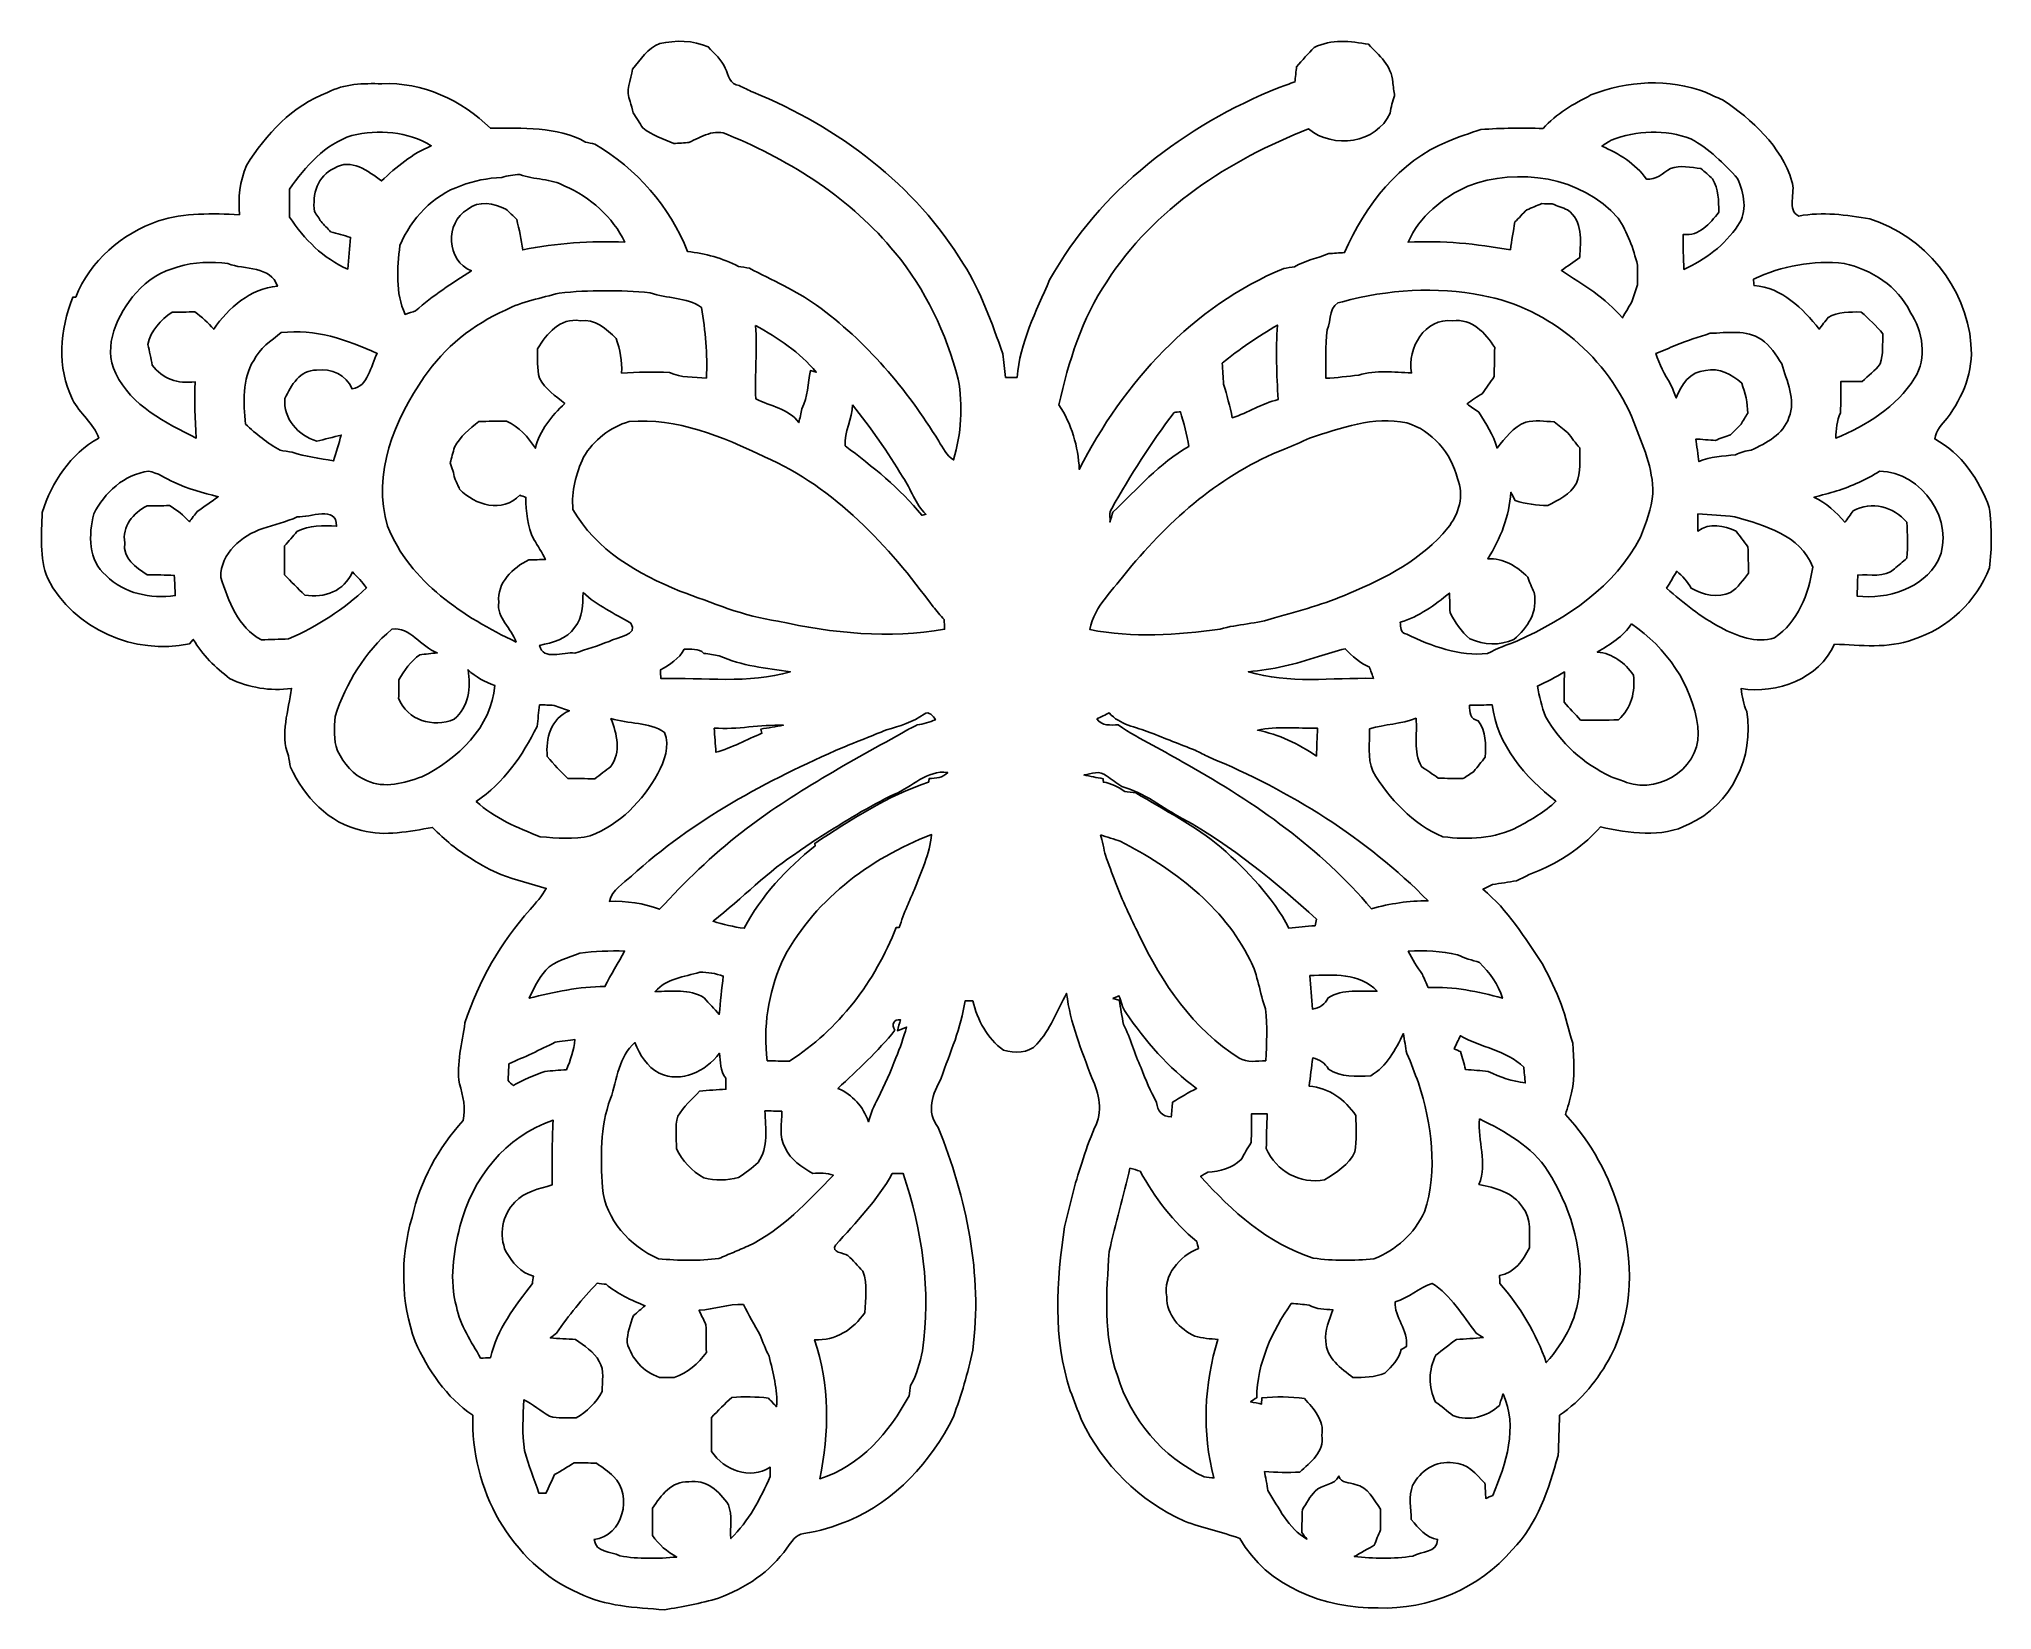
# Model space of a CAD drawing. Header units: centimetres. Extents: x -6.9 to 7, y -5.5 to 5.6.
import ezdxf

# ---------------------------------------------------------------- set-up
doc = ezdxf.new("R2010")
doc.units = ezdxf.units.CM
doc.header["$MEASUREMENT"] = 0
doc.layers.add('Camada 1', color=7, linetype='Continuous')

msp = doc.modelspace()

# ---------------------------------------------------------------- linework, layer by layer
at = {"layer": 'Camada 1', "color": 154}
for points, knots in [([(-2.69416, 5.41443), (-2.63983, 5.48357), (-2.58692, 5.56401), (-2.50155, 5.59681), (-2.50155, 5.59681), (-2.38831, 5.62222), (-2.26413, 5.62115), (-2.15688, 5.57283), (-2.15688, 5.57283), (-2.11349, 5.52555), (-2.06021, 5.48357), (-2.03553, 5.4222), (-2.03553, 5.4222), (-2.01295, 5.37316), (-2.00235, 5.30472), (-1.9364, 5.29872), (-1.9364, 5.29872), (-1.90358, 5.28284), (-1.87077, 5.26696), (-1.83797, 5.25073), (-1.83797, 5.25073), (-1.23367, 5.00627), (-0.6805, 4.59176), (-0.34079, 4.02836), (-0.34079, 4.02836), (-0.21449, 3.83151), (-0.14005, 3.60856), (-0.05961, 3.39054), (-0.05961, 3.39054), (-0.05291, 3.3348), (-0.04726, 3.27871), (-0.04163, 3.22226), (-0.04163, 3.22226), (-0.02117, 3.22226), (0.01975, 3.22262), (0.04022, 3.22262), (0.04022, 3.22262), (0.06103, 3.46886), (0.17533, 3.69288), (0.27235, 3.91583), (0.27235, 3.91583), (0.62723, 4.55329), (1.23437, 5.01614), (1.90429, 5.28389), (1.90429, 5.28389), (1.94168, 5.29802), (1.97943, 5.31142), (2.01753, 5.32411), (2.01753, 5.32411), (2.02035, 5.35094), (2.02635, 5.40526), (2.02917, 5.43207), (2.02917, 5.43207), (2.0694, 5.4797), (2.11101, 5.52591), (2.15511, 5.57035), (2.15511, 5.57035), (2.27576, 5.62926), (2.41335, 5.61516), (2.54141, 5.59187), (2.54141, 5.59187), (2.6162, 5.51427), (2.70615, 5.43913), (2.71285, 5.3227), (2.71285, 5.3227), (2.71638, 5.29872), (2.72308, 5.25039), (2.72625, 5.22639), (2.72625, 5.22639), (2.71215, 5.18617), (2.70157, 5.1449), (2.69416, 5.10292), (2.69416, 5.10292), (2.59927, 4.88492), (2.28706, 4.84611), (2.1149, 4.98968), (2.1149, 4.98968), (1.54975, 4.77026), (1.0107, 4.42207), (0.67909, 3.90313), (0.67909, 3.90313), (0.50165, 3.64067), (0.40604, 3.33304), (0.33867, 3.02789), (0.33867, 3.02789), (0.42827, 2.89031), (0.4759, 2.7319), (0.48331, 2.56786), (0.48331, 2.56786), (0.7948, 3.18311), (1.2908, 3.73133), (1.93815, 3.99732), (1.93815, 3.99732), (1.95721, 4.00049), (1.99531, 4.00649), (2.01436, 4.00967), (2.01436, 4.00967), (2.08986, 4.05411), (2.17699, 4.06964), (2.25743, 4.10279), (2.25743, 4.10279), (2.29481, 4.10527), (2.33291, 4.10774), (2.37101, 4.10986), (2.37101, 4.10986), (2.51529, 4.44605), (2.75872, 4.75862), (3.10479, 4.90149), (3.10479, 4.90149), (3.18169, 4.9343), (3.26214, 4.95864), (3.34115, 4.98581), (3.34115, 4.98581), (3.48826, 4.99604), (3.63536, 4.99745), (3.78283, 4.99321), (3.78283, 4.99321), (3.87667, 5.09798), (3.99979, 5.16819), (4.12362, 5.23134), (4.12362, 5.23134), (4.37902, 5.3333), (4.681, 5.35164), (4.93888, 5.25073), (4.93888, 5.25073), (4.9784, 5.23239), (5.01826, 5.21441), (5.05848, 5.19677), (5.05848, 5.19677), (5.27227, 5.05636), (5.47511, 4.86798), (5.55342, 4.61715), (5.55342, 4.61715), (5.58236, 4.53955), (5.5139, 4.41006), (5.60246, 4.36986), (5.60246, 4.36986), (5.77074, 4.40302), (5.94042, 4.3769), (6.10763, 4.35081), (6.10763, 4.35081), (6.49464, 4.22945), (6.7945, 3.86467), (6.82695, 3.45934), (6.82695, 3.45934), (6.84564, 3.26848), (6.77157, 3.08327), (6.65726, 2.93334), (6.65726, 2.93334), (6.62057, 2.8889), (6.57789, 2.84514), (6.56943, 2.78518), (6.56943, 2.78518), (6.75815, 2.68076), (6.88657, 2.49624), (6.95749, 2.29588), (6.95749, 2.29588), (6.97442, 2.15335), (6.97618, 2.00942), (6.95854, 1.86689), (6.95854, 1.86689), (6.86505, 1.62665), (6.66184, 1.4351), (6.41561, 1.35854), (6.41561, 1.35854), (6.23639, 1.2901), (6.04237, 1.31903), (5.85611, 1.32432), (5.85611, 1.32432), (5.74569, 1.07702), (5.44724, 0.96908), (5.19112, 1.00894), (5.19112, 1.00894), (5.19677, 0.95284), (5.21017, 0.89853), (5.23134, 0.84596), (5.23134, 0.84596), (5.28884, 0.52492), (5.12022, 0.1785), (4.81999, 0.04409), (4.81999, 0.04409), (4.62385, -0.0582), (4.39666, -0.01834), (4.19064, 0.0247), (4.19064, 0.0247), (4.0767, -0.10407), (3.93488, -0.20637), (3.77718, -0.27481), (3.77718, -0.27481), (3.7151, -0.30056), (3.65371, -0.32807), (3.59445, -0.35913), (3.59445, -0.35913), (3.5373, -0.36795), (3.48051, -0.37606), (3.42406, -0.38488), (3.42406, -0.38488), (3.40676, -0.39334), (3.37255, -0.41063), (3.35526, -0.41909), (3.35526, -0.41909), (3.53306, -0.56549), (3.65337, -0.76553), (3.78107, -0.95391), (3.78107, -0.95391), (3.82763, -1.04668), (3.87597, -1.13946), (3.91195, -1.23718), (3.91195, -1.23718), (3.94511, -1.32749), (3.96239, -1.42275), (3.99555, -1.51306), (3.99555, -1.51306), (4.00049, -1.63089), (4.00967, -1.75012), (3.98604, -1.86655), (3.98604, -1.86655), (3.97262, -1.9184), (3.95887, -1.97026), (3.94158, -2.0207), (3.94158, -2.0207), (4.12433, -2.22003), (4.25979, -2.46097), (4.33069, -2.72238), (4.33069, -2.72238), (4.42701, -3.05328), (4.42841, -3.429), (4.26402, -3.73909), (4.26402, -3.73909), (4.17724, -3.90455), (4.05518, -4.05589), (3.8996, -4.16102), (3.8996, -4.16102), (3.89643, -4.25591), (3.89573, -4.35115), (3.88972, -4.44605), (3.88972, -4.44605), (3.82198, -4.68595), (3.74368, -4.93501), (3.56376, -5.11703), (3.56376, -5.11703), (3.33058, -5.39221), (2.96791, -5.54567), (2.60843, -5.53154), (2.60843, -5.53154), (2.23273, -5.5379), (1.81539, -5.3788), (1.6263, -5.0366), (1.6263, -5.0366), (1.49577, -4.99145), (1.36065, -4.96217), (1.23119, -4.91418), (1.23119, -4.91418), (0.91157, -4.77237), (0.65051, -4.51131), (0.49954, -4.19664), (0.49954, -4.19664), (0.47166, -4.1275), (0.44555, -4.05729), (0.41945, -3.9878), (0.41945, -3.9878), (0.29457, -3.61173), (0.31962, -3.2064), (0.37818, -2.82081), (0.37818, -2.82081), (0.41627, -2.66946), (0.44944, -2.51636), (0.50058, -2.36855), (0.50058, -2.36855), (0.52563, -2.28282), (0.55667, -2.19886), (0.59265, -2.11701), (0.59265, -2.11701), (0.65334, -2.00235), (0.62547, -1.87113), (0.57185, -1.76072), (0.57185, -1.76072), (0.50058, -1.56491), (0.41804, -1.36877), (0.39334, -1.16028), (0.39334, -1.16028), (0.32278, -1.28093), (0.27869, -1.41922), (0.18062, -1.52152), (0.18062, -1.52152), (0.12276, -1.58925), (0.02151, -1.58362), (-0.05608, -1.56245), (-0.05608, -1.56245), (-0.17285, -1.48237), (-0.24058, -1.34725), (-0.27445, -1.2132), (-0.27445, -1.2132), (-0.28821, -1.2132), (-0.31574, -1.2132), (-0.32948, -1.2132), (-0.32948, -1.2132), (-0.3556, -1.40404), (-0.43744, -1.5815), (-0.49883, -1.76283), (-0.49883, -1.76283), (-0.55808, -1.87218), (-0.61029, -2.00342), (-0.52069, -2.11349), (-0.52069, -2.11349), (-0.31855, -2.61408), (-0.20389, -3.15877), (-0.27481, -3.69887), (-0.27481, -3.69887), (-0.30833, -3.86009), (-0.3563, -4.01708), (-0.41275, -4.17159), (-0.41275, -4.17159), (-0.57114, -4.49121), (-0.8262, -4.77237), (-1.15958, -4.91101), (-1.15958, -4.91101), (-1.26188, -4.95229), (-1.36701, -4.98686), (-1.47672, -5.00203), (-1.47672, -5.00203), (-1.53528, -5.00873), (-1.56457, -5.06377), (-1.59702, -5.1054), (-1.59702, -5.1054), (-1.7145, -5.27473), (-1.89406, -5.3908), (-2.08455, -5.46276), (-2.08455, -5.46276), (-2.21051, -5.49875), (-2.33961, -5.52309), (-2.46873, -5.5446), (-2.46873, -5.5446), (-2.67582, -5.52874), (-2.88678, -5.51992), (-3.07728, -5.42642), (-3.07728, -5.42642), (-3.56129, -5.21545), (-3.85022, -4.67854), (-3.83151, -4.16031), (-3.83151, -4.16031), (-4.0199, -4.03436), (-4.14901, -3.83962), (-4.2418, -3.63677), (-4.2418, -3.63677), (-4.34481, -3.35526), (-4.34833, -3.03954), (-4.26366, -2.75307), (-4.26366, -2.75307), (-4.20582, -2.4966), (-4.07811, -2.25848), (-3.90102, -2.06445), (-3.90102, -2.06445), (-3.87843, -1.97801), (-3.90136, -1.88665), (-3.9264, -1.8034), (-3.9264, -1.8034), (-3.95145, -1.65664), (-3.90455, -1.51411), (-3.88761, -1.36983), (-3.88761, -1.36983), (-3.79201, -1.07173), (-3.63078, -0.79762), (-3.4244, -0.56303), (-3.4244, -0.56303), (-3.38137, -0.51647), (-3.34115, -0.46708), (-3.3087, -0.41239), (-3.3087, -0.41239), (-3.41665, -0.38028), (-3.52672, -0.35489), (-3.63185, -0.31433), (-3.63185, -0.31433), (-3.70275, -0.28363), (-3.77084, -0.24659), (-3.83575, -0.20496), (-3.83575, -0.20496), (-3.94017, -0.14357), (-4.03365, -0.06631), (-4.11726, 0.02046), (-4.11726, 0.02046), (-4.28342, -0.00565), (-4.45452, -0.04655), (-4.62104, 0), (-4.62104, 0), (-4.85598, 0.05009), (-5.03132, 0.23953), (-5.12938, 0.45013), (-5.12938, 0.45013), (-5.13257, 0.47025), (-5.13927, 0.51011), (-5.14278, 0.53021), (-5.14278, 0.53021), (-5.20488, 0.6865), (-5.14068, 0.85231), (-5.12127, 1.01035), (-5.12127, 1.01035), (-5.27297, 0.98777), (-5.42395, 1.01564), (-5.56153, 1.0802), (-5.56153, 1.0802), (-5.66137, 1.15922), (-5.75592, 1.24707), (-5.81978, 1.35854), (-5.81978, 1.35854), (-5.81978, 1.35854), (-5.84624, 1.3282), (-5.84624, 1.3282), (-5.84624, 1.3282), (-6.23817, 1.24354), (-6.67103, 1.4298), (-6.85553, 1.79139), (-6.85553, 1.79139), (-6.91727, 1.94098), (-6.89821, 2.10502), (-6.89468, 2.26236), (-6.89468, 2.26236), (-6.8273, 2.47896), (-6.69361, 2.67757), (-6.49286, 2.79011), (-6.49286, 2.79011), (-6.5278, 2.89736), (-6.6301, 2.96438), (-6.67843, 3.06599), (-6.67843, 3.06599), (-6.79272, 3.29459), (-6.76839, 3.56093), (-6.67807, 3.7927), (-6.67807, 3.7927), (-6.67807, 3.7927), (-6.65656, 3.79377), (-6.65656, 3.79377), (-6.65656, 3.79377), (-6.55389, 4.05129), (-6.32777, 4.24638), (-6.06777, 4.33528), (-6.06777, 4.33528), (-5.88222, 4.39525), (-5.6843, 4.38891), (-5.49205, 4.37938), (-5.49205, 4.37938), (-5.50087, 4.49862), (-5.48886, 4.61892), (-5.44264, 4.73004), (-5.44264, 4.73004), (-5.30294, 4.95158), (-5.11632, 5.15654), (-4.8648, 5.24898), (-4.8648, 5.24898), (-4.74591, 5.31283), (-4.61081, 5.31388), (-4.47957, 5.31142), (-4.47957, 5.31142), (-4.1924, 5.32411), (-3.90806, 5.19535), (-3.70592, 4.99463), (-3.70592, 4.99463), (-3.47802, 4.99674), (-3.23673, 5.00839), (-3.0293, 4.89654), (-3.0293, 4.89654), (-3.01308, 4.89303), (-2.98026, 4.88597), (-2.96403, 4.88244), (-2.96403, 4.88244), (-2.66629, 4.70887), (-2.43134, 4.4383), (-2.30328, 4.11762), (-2.30328, 4.11762), (-2.17769, 4.10598), (-2.05458, 4.06822), (-1.94168, 4.01214), (-1.94168, 4.01214), (-1.92229, 4.00897), (-1.88348, 4.00261), (-1.86407, 3.99979), (-1.86407, 3.99979), (-1.7032, 3.91442), (-1.53423, 3.84281), (-1.3857, 3.73556), (-1.3857, 3.73556), (-1.03152, 3.4798), (-0.74471, 3.13972), (-0.51681, 2.76859), (-0.51681, 2.76859), (-0.48577, 2.72167), (-0.46248, 2.66593), (-0.41134, 2.6356), (-0.41134, 2.6356), (-0.35594, 2.82222), (-0.34325, 3.01907), (-0.37782, 3.21098), (-0.37782, 3.21098), (-0.4646, 3.53659), (-0.61029, 3.84915), (-0.82727, 4.10951), (-0.82727, 4.10951), (-1.13665, 4.4905), (-1.5635, 4.76144), (-2.01365, 4.9477), (-2.01365, 4.9477), (-2.1096, 4.99745), (-2.20802, 4.93253), (-2.2941, 4.89338), (-2.2941, 4.89338), (-2.32056, 4.89162), (-2.37384, 4.88809), (-2.4003, 4.88631), (-2.4003, 4.88631), (-2.47791, 4.91596), (-2.55588, 4.94665), (-2.62254, 4.99709), (-2.62254, 4.99709), (-2.64478, 5.03307), (-2.66734, 5.06906), (-2.68993, 5.10433), (-2.68993, 5.10433), (-2.69558, 5.12444), (-2.70686, 5.16466), (-2.71251, 5.18442), (-2.71251, 5.18442), (-2.74742, 5.26026), (-2.70581, 5.33858), (-2.69416, 5.41443)], [0, 0, 0, 0, 0.00757576, 0.00757576, 0.00757576, 0.00757576, 0.01515152, 0.01515152, 0.01515152, 0.01515152, 0.02272727, 0.02272727, 0.02272727, 0.02272727, 0.03030303, 0.03030303, 0.03030303, 0.03030303, 0.03787879, 0.03787879, 0.03787879, 0.03787879, 0.04545455, 0.04545455, 0.04545455, 0.04545455, 0.0530303, 0.0530303, 0.0530303, 0.0530303, 0.06060606, 0.06060606, 0.06060606, 0.06060606, 0.06818182, 0.06818182, 0.06818182, 0.06818182, 0.07575758, 0.07575758, 0.07575758, 0.07575758, 0.08333333, 0.08333333, 0.08333333, 0.08333333, 0.09090909, 0.09090909, 0.09090909, 0.09090909, 0.09848485, 0.09848485, 0.09848485, 0.09848485, 0.10606061, 0.10606061, 0.10606061, 0.10606061, 0.11363636, 0.11363636, 0.11363636, 0.11363636, 0.12121212, 0.12121212, 0.12121212, 0.12121212, 0.12878788, 0.12878788, 0.12878788, 0.12878788, 0.13636364, 0.13636364, 0.13636364, 0.13636364, 0.14393939, 0.14393939, 0.14393939, 0.14393939, 0.15151515, 0.15151515, 0.15151515, 0.15151515, 0.15909091, 0.15909091, 0.15909091, 0.15909091, 0.16666667, 0.16666667, 0.16666667, 0.16666667, 0.17424242, 0.17424242, 0.17424242, 0.17424242, 0.18181818, 0.18181818, 0.18181818, 0.18181818, 0.18939394, 0.18939394, 0.18939394, 0.18939394, 0.1969697, 0.1969697, 0.1969697, 0.1969697, 0.20454545, 0.20454545, 0.20454545, 0.20454545, 0.21212121, 0.21212121, 0.21212121, 0.21212121, 0.21969697, 0.21969697, 0.21969697, 0.21969697, 0.22727273, 0.22727273, 0.22727273, 0.22727273, 0.23484848, 0.23484848, 0.23484848, 0.23484848, 0.24242424, 0.24242424, 0.24242424, 0.24242424, 0.25, 0.25, 0.25, 0.25, 0.25757576, 0.25757576, 0.25757576, 0.25757576, 0.26515152, 0.26515152, 0.26515152, 0.26515152, 0.27272727, 0.27272727, 0.27272727, 0.27272727, 0.28030303, 0.28030303, 0.28030303, 0.28030303, 0.28787879, 0.28787879, 0.28787879, 0.28787879, 0.29545455, 0.29545455, 0.29545455, 0.29545455, 0.3030303, 0.3030303, 0.3030303, 0.3030303, 0.31060606, 0.31060606, 0.31060606, 0.31060606, 0.31818182, 0.31818182, 0.31818182, 0.31818182, 0.32575758, 0.32575758, 0.32575758, 0.32575758, 0.33333333, 0.33333333, 0.33333333, 0.33333333, 0.34090909, 0.34090909, 0.34090909, 0.34090909, 0.34848485, 0.34848485, 0.34848485, 0.34848485, 0.35606061, 0.35606061, 0.35606061, 0.35606061, 0.36363636, 0.36363636, 0.36363636, 0.36363636, 0.37121212, 0.37121212, 0.37121212, 0.37121212, 0.37878788, 0.37878788, 0.37878788, 0.37878788, 0.38636364, 0.38636364, 0.38636364, 0.38636364, 0.39393939, 0.39393939, 0.39393939, 0.39393939, 0.40151515, 0.40151515, 0.40151515, 0.40151515, 0.40909091, 0.40909091, 0.40909091, 0.40909091, 0.41666667, 0.41666667, 0.41666667, 0.41666667, 0.42424242, 0.42424242, 0.42424242, 0.42424242, 0.43181818, 0.43181818, 0.43181818, 0.43181818, 0.43939394, 0.43939394, 0.43939394, 0.43939394, 0.4469697, 0.4469697, 0.4469697, 0.4469697, 0.45454545, 0.45454545, 0.45454545, 0.45454545, 0.46212121, 0.46212121, 0.46212121, 0.46212121, 0.46969697, 0.46969697, 0.46969697, 0.46969697, 0.47727273, 0.47727273, 0.47727273, 0.47727273, 0.48484848, 0.48484848, 0.48484848, 0.48484848, 0.49242424, 0.49242424, 0.49242424, 0.49242424, 0.5, 0.5, 0.5, 0.5, 0.50757576, 0.50757576, 0.50757576, 0.50757576, 0.51515152, 0.51515152, 0.51515152, 0.51515152, 0.52272727, 0.52272727, 0.52272727, 0.52272727, 0.53030303, 0.53030303, 0.53030303, 0.53030303, 0.53787879, 0.53787879, 0.53787879, 0.53787879, 0.54545455, 0.54545455, 0.54545455, 0.54545455, 0.5530303, 0.5530303, 0.5530303, 0.5530303, 0.56060606, 0.56060606, 0.56060606, 0.56060606, 0.56818182, 0.56818182, 0.56818182, 0.56818182, 0.57575758, 0.57575758, 0.57575758, 0.57575758, 0.58333333, 0.58333333, 0.58333333, 0.58333333, 0.59090909, 0.59090909, 0.59090909, 0.59090909, 0.59848485, 0.59848485, 0.59848485, 0.59848485, 0.60606061, 0.60606061, 0.60606061, 0.60606061, 0.61363636, 0.61363636, 0.61363636, 0.61363636, 0.62121212, 0.62121212, 0.62121212, 0.62121212, 0.62878788, 0.62878788, 0.62878788, 0.62878788, 0.63636364, 0.63636364, 0.63636364, 0.63636364, 0.64393939, 0.64393939, 0.64393939, 0.64393939, 0.65151515, 0.65151515, 0.65151515, 0.65151515, 0.65909091, 0.65909091, 0.65909091, 0.65909091, 0.66666667, 0.66666667, 0.66666667, 0.66666667, 0.67424242, 0.67424242, 0.67424242, 0.67424242, 0.68181818, 0.68181818, 0.68181818, 0.68181818, 0.68939394, 0.68939394, 0.68939394, 0.68939394, 0.6969697, 0.6969697, 0.6969697, 0.6969697, 0.70454545, 0.70454545, 0.70454545, 0.70454545, 0.71212121, 0.71212121, 0.71212121, 0.71212121, 0.71969697, 0.71969697, 0.71969697, 0.71969697, 0.72727273, 0.72727273, 0.72727273, 0.72727273, 0.73484848, 0.73484848, 0.73484848, 0.73484848, 0.74242424, 0.74242424, 0.74242424, 0.74242424, 0.75, 0.75, 0.75, 0.75, 0.75757576, 0.75757576, 0.75757576, 0.75757576, 0.76515152, 0.76515152, 0.76515152, 0.76515152, 0.77272727, 0.77272727, 0.77272727, 0.77272727, 0.78030303, 0.78030303, 0.78030303, 0.78030303, 0.78787879, 0.78787879, 0.78787879, 0.78787879, 0.79545455, 0.79545455, 0.79545455, 0.79545455, 0.8030303, 0.8030303, 0.8030303, 0.8030303, 0.81060606, 0.81060606, 0.81060606, 0.81060606, 0.81818182, 0.81818182, 0.81818182, 0.81818182, 0.82575758, 0.82575758, 0.82575758, 0.82575758, 0.83333333, 0.83333333, 0.83333333, 0.83333333, 0.84090909, 0.84090909, 0.84090909, 0.84090909, 0.84848485, 0.84848485, 0.84848485, 0.84848485, 0.85606061, 0.85606061, 0.85606061, 0.85606061, 0.86363636, 0.86363636, 0.86363636, 0.86363636, 0.87121212, 0.87121212, 0.87121212, 0.87121212, 0.87878788, 0.87878788, 0.87878788, 0.87878788, 0.88636364, 0.88636364, 0.88636364, 0.88636364, 0.89393939, 0.89393939, 0.89393939, 0.89393939, 0.90151515, 0.90151515, 0.90151515, 0.90151515, 0.90909091, 0.90909091, 0.90909091, 0.90909091, 0.91666667, 0.91666667, 0.91666667, 0.91666667, 0.92424242, 0.92424242, 0.92424242, 0.92424242, 0.93181818, 0.93181818, 0.93181818, 0.93181818, 0.93939394, 0.93939394, 0.93939394, 0.93939394, 0.9469697, 0.9469697, 0.9469697, 0.9469697, 0.95454545, 0.95454545, 0.95454545, 0.95454545, 0.96212121, 0.96212121, 0.96212121, 0.96212121, 0.96969697, 0.96969697, 0.96969697, 0.96969697, 0.97727273, 0.97727273, 0.97727273, 0.97727273, 0.98484848, 0.98484848, 0.98484848, 0.98484848, 1, 1, 1, 1]), ([(-5.13503, 4.56177), (-5.13503, 4.56177), (-5.13503, 4.56177), (-5.13503, 4.56177), (-5.13503, 4.56177), (-5.13503, 4.49545), (-5.13503, 4.42877), (-5.13503, 4.36245), (-5.13503, 4.36245), (-5.03132, 4.20722), (-4.89584, 4.06646), (-4.72122, 3.99308), (-4.72122, 3.99308), (-4.71523, 4.06822), (-4.70887, 4.14301), (-4.70146, 4.21815), (-4.70146, 4.21815), (-4.74839, 4.23228), (-4.79531, 4.24602), (-4.84292, 4.25767), (-4.84292, 4.25767), (-4.86587, 4.28237), (-4.88879, 4.30671), (-4.91137, 4.33139), (-4.91137, 4.33139), (-4.923, 4.34903), (-4.94595, 4.38431), (-4.95757, 4.40195), (-4.95757, 4.40195), (-4.97451, 4.52296), (-4.93783, 4.65842), (-4.81612, 4.70992), (-4.81612, 4.70992), (-4.6983, 4.78613), (-4.57376, 4.68948), (-4.48098, 4.61963), (-4.48098, 4.61963), (-4.37656, 4.72052), (-4.26191, 4.81329), (-4.12715, 4.87009), (-4.12715, 4.87009), (-4.29472, 4.97275), (-4.50285, 4.98827), (-4.69123, 4.94276), (-4.69123, 4.94276), (-4.88385, 4.88209), (-5.02355, 4.72263), (-5.13503, 4.56177)], [0, 0, 0, 0, 0.07692308, 0.07692308, 0.07692308, 0.07692308, 0.15384615, 0.15384615, 0.15384615, 0.15384615, 0.23076923, 0.23076923, 0.23076923, 0.23076923, 0.30769231, 0.30769231, 0.30769231, 0.30769231, 0.38461538, 0.38461538, 0.38461538, 0.38461538, 0.46153846, 0.46153846, 0.46153846, 0.46153846, 0.53846154, 0.53846154, 0.53846154, 0.53846154, 0.61538462, 0.61538462, 0.61538462, 0.61538462, 0.69230769, 0.69230769, 0.69230769, 0.69230769, 0.76923077, 0.76923077, 0.76923077, 0.76923077, 0.84615385, 0.84615385, 0.84615385, 0.84615385, 1, 1, 1, 1]), ([(4.2672, 4.91067), (4.2672, 4.91067), (4.2672, 4.91067), (4.2672, 4.91067), (4.2672, 4.91067), (4.25062, 4.89973), (4.21781, 4.87856), (4.20122, 4.86798), (4.20122, 4.86798), (4.32118, 4.81329), (4.44076, 4.74451), (4.51767, 4.63373), (4.51767, 4.63373), (4.58716, 4.6228), (4.63515, 4.67606), (4.68982, 4.70887), (4.68982, 4.70887), (4.75933, 4.73463), (4.83446, 4.71452), (4.90607, 4.70923), (4.90607, 4.70923), (4.93323, 4.68417), (4.96076, 4.65949), (4.98897, 4.63515), (4.98897, 4.63515), (5.0299, 4.56247), (5.03237, 4.47922), (5.03378, 4.39773), (5.03378, 4.39773), (4.96851, 4.31623), (4.89691, 4.22627), (4.77979, 4.23898), (4.77979, 4.23898), (4.77838, 4.15607), (4.78048, 4.07317), (4.78472, 3.99062), (4.78472, 3.99062), (4.93572, 4.0587), (5.07612, 4.16418), (5.1689, 4.30283), (5.1689, 4.30283), (5.23945, 4.40231), (5.21334, 4.53248), (5.16714, 4.63656), (5.16714, 4.63656), (5.06835, 4.74415), (4.965, 4.84893), (4.83481, 4.91842), (4.83481, 4.91842), (4.65454, 4.98968), (4.44675, 4.97874), (4.2672, 4.91067)], [0, 0, 0, 0, 0.07142857, 0.07142857, 0.07142857, 0.07142857, 0.14285714, 0.14285714, 0.14285714, 0.14285714, 0.21428571, 0.21428571, 0.21428571, 0.21428571, 0.28571429, 0.28571429, 0.28571429, 0.28571429, 0.35714286, 0.35714286, 0.35714286, 0.35714286, 0.42857143, 0.42857143, 0.42857143, 0.42857143, 0.5, 0.5, 0.5, 0.5, 0.57142857, 0.57142857, 0.57142857, 0.57142857, 0.64285714, 0.64285714, 0.64285714, 0.64285714, 0.71428571, 0.71428571, 0.71428571, 0.71428571, 0.78571429, 0.78571429, 0.78571429, 0.78571429, 0.85714286, 0.85714286, 0.85714286, 0.85714286, 1, 1, 1, 1]), ([(-3.91583, 4.58576), (-3.91583, 4.58576), (-3.91583, 4.58576), (-3.91583, 4.58576), (-3.91583, 4.58576), (-4.11726, 4.5166), (-4.2679, 4.35434), (-4.35044, 4.16102), (-4.35044, 4.16102), (-4.3702, 3.99803), (-4.38291, 3.82481), (-4.3127, 3.67064), (-4.3127, 3.67064), (-4.29436, 3.677), (-4.25696, 3.68935), (-4.23862, 3.69534), (-4.23862, 3.69534), (-4.11585, 3.804), (-3.97932, 3.89361), (-3.8414, 3.9811), (-3.8414, 3.9811), (-4.01884, 4.04671), (-4.03048, 4.32717), (-3.86927, 4.41678), (-3.86927, 4.41678), (-3.78953, 4.48522), (-3.68229, 4.45876), (-3.5955, 4.42029), (-3.5955, 4.42029), (-3.57011, 4.39525), (-3.54471, 4.3702), (-3.51895, 4.34516), (-3.51895, 4.34516), (-3.50097, 4.27389), (-3.48614, 4.20229), (-3.47591, 4.12925), (-3.47591, 4.12925), (-3.23708, 4.17971), (-2.99366, 4.19381), (-2.7499, 4.18429), (-2.7499, 4.18429), (-2.83491, 4.36209), (-2.99649, 4.50673), (-3.17746, 4.58257), (-3.17746, 4.58257), (-3.27554, 4.63973), (-3.39407, 4.62526), (-3.49744, 4.66689), (-3.49744, 4.66689), (-3.54117, 4.66407), (-3.58386, 4.65666), (-3.62584, 4.64502), (-3.62584, 4.64502), (-3.72533, 4.64043), (-3.82305, 4.62138), (-3.91583, 4.58576)], [0, 0, 0, 0, 0.06666667, 0.06666667, 0.06666667, 0.06666667, 0.13333333, 0.13333333, 0.13333333, 0.13333333, 0.2, 0.2, 0.2, 0.2, 0.26666667, 0.26666667, 0.26666667, 0.26666667, 0.33333333, 0.33333333, 0.33333333, 0.33333333, 0.4, 0.4, 0.4, 0.4, 0.46666667, 0.46666667, 0.46666667, 0.46666667, 0.53333333, 0.53333333, 0.53333333, 0.53333333, 0.6, 0.6, 0.6, 0.6, 0.66666667, 0.66666667, 0.66666667, 0.66666667, 0.73333333, 0.73333333, 0.73333333, 0.73333333, 0.8, 0.8, 0.8, 0.8, 0.86666667, 0.86666667, 0.86666667, 0.86666667, 1, 1, 1, 1]), ([(3.24767, 4.58257), (3.24767, 4.58257), (3.24767, 4.58257), (3.24767, 4.58257), (3.24767, 4.58257), (3.06916, 4.50285), (2.90159, 4.36633), (2.82292, 4.18429), (2.82292, 4.18429), (3.0674, 4.19629), (3.30941, 4.173), (3.54999, 4.12996), (3.54999, 4.12996), (3.55917, 4.19629), (3.57046, 4.26225), (3.58245, 4.32788), (3.58245, 4.32788), (3.61068, 4.35715), (3.63855, 4.38608), (3.66713, 4.41501), (3.66713, 4.41501), (3.7024, 4.42911), (3.73768, 4.44358), (3.77296, 4.4584), (3.77296, 4.4584), (3.79801, 4.45805), (3.82305, 4.45769), (3.84844, 4.45698), (3.84844, 4.45698), (3.88408, 4.44253), (3.92007, 4.42841), (3.95676, 4.41501), (3.95676, 4.41501), (4.06681, 4.33387), (4.05024, 4.19629), (4.04318, 4.07599), (4.04318, 4.07599), (3.99979, 4.04459), (3.95639, 4.01319), (3.91337, 3.98215), (3.91337, 3.98215), (4.06752, 3.88408), (4.22768, 3.78707), (4.34693, 3.64559), (4.34693, 3.64559), (4.37091, 3.68582), (4.39454, 3.72604), (4.41749, 3.76695), (4.41749, 3.76695), (4.42911, 3.80541), (4.44112, 3.84352), (4.45381, 3.8816), (4.45381, 3.8816), (4.45416, 3.92852), (4.45416, 3.9751), (4.45452, 4.02166), (4.45452, 4.02166), (4.42419, 4.13914), (4.38467, 4.25484), (4.31623, 4.35609), (4.31623, 4.35609), (4.05835, 4.65067), (3.60186, 4.72015), (3.24767, 4.58257)], [0, 0, 0, 0, 0.05882353, 0.05882353, 0.05882353, 0.05882353, 0.11764706, 0.11764706, 0.11764706, 0.11764706, 0.17647059, 0.17647059, 0.17647059, 0.17647059, 0.23529412, 0.23529412, 0.23529412, 0.23529412, 0.29411765, 0.29411765, 0.29411765, 0.29411765, 0.35294118, 0.35294118, 0.35294118, 0.35294118, 0.41176471, 0.41176471, 0.41176471, 0.41176471, 0.47058824, 0.47058824, 0.47058824, 0.47058824, 0.52941176, 0.52941176, 0.52941176, 0.52941176, 0.58823529, 0.58823529, 0.58823529, 0.58823529, 0.64705882, 0.64705882, 0.64705882, 0.64705882, 0.70588235, 0.70588235, 0.70588235, 0.70588235, 0.76470588, 0.76470588, 0.76470588, 0.76470588, 0.82352941, 0.82352941, 0.82352941, 0.82352941, 0.88235294, 0.88235294, 0.88235294, 0.88235294, 1, 1, 1, 1]), ([(-6.22723, 3.8241), (-6.22723, 3.8241), (-6.22723, 3.8241), (-6.22723, 3.8241), (-6.22723, 3.8241), (-6.35847, 3.6703), (-6.46852, 3.4491), (-6.37151, 3.24979), (-6.37151, 3.24979), (-6.26004, 3.02012), (-6.01839, 2.89806), (-5.79931, 2.79118), (-5.79931, 2.79118), (-5.80884, 2.92417), (-5.81342, 3.05788), (-5.80777, 3.19122), (-5.80777, 3.19122), (-5.92771, 3.17429), (-6.0399, 3.21132), (-6.11222, 3.31011), (-6.11222, 3.31011), (-6.1214, 3.35915), (-6.13127, 3.40783), (-6.14327, 3.45581), (-6.14327, 3.45581), (-6.12493, 3.5574), (-6.05119, 3.62937), (-5.97146, 3.68757), (-5.97146, 3.68757), (-5.9175, 3.68723), (-5.86317, 3.68723), (-5.80884, 3.68828), (-5.80884, 3.68828), (-5.7598, 3.65159), (-5.71429, 3.61102), (-5.67407, 3.56481), (-5.67407, 3.56481), (-5.5693, 3.71897), (-5.41408, 3.85339), (-5.22145, 3.87139), (-5.22145, 3.87139), (-5.26696, 4.01672), (-5.45747, 3.98568), (-5.57388, 4.03189), (-5.57388, 4.03189), (-5.80672, 4.06435), (-6.06882, 4.00897), (-6.22723, 3.8241)], [0, 0, 0, 0, 0.07692308, 0.07692308, 0.07692308, 0.07692308, 0.15384615, 0.15384615, 0.15384615, 0.15384615, 0.23076923, 0.23076923, 0.23076923, 0.23076923, 0.30769231, 0.30769231, 0.30769231, 0.30769231, 0.38461538, 0.38461538, 0.38461538, 0.38461538, 0.46153846, 0.46153846, 0.46153846, 0.46153846, 0.53846154, 0.53846154, 0.53846154, 0.53846154, 0.61538462, 0.61538462, 0.61538462, 0.61538462, 0.69230769, 0.69230769, 0.69230769, 0.69230769, 0.76923077, 0.76923077, 0.76923077, 0.76923077, 0.84615385, 0.84615385, 0.84615385, 0.84615385, 1, 1, 1, 1]), ([(5.27967, 3.92182), (5.27967, 3.92182), (5.27967, 3.92182), (5.27967, 3.92182), (5.27967, 3.92182), (5.28072, 3.91018), (5.28284, 3.88691), (5.28389, 3.87526), (5.28389, 3.87526), (5.48464, 3.86257), (5.62821, 3.71122), (5.74815, 3.56622), (5.74815, 3.56622), (5.76333, 3.58668), (5.79437, 3.62761), (5.80989, 3.64808), (5.80989, 3.64808), (5.88222, 3.68899), (5.96477, 3.68899), (6.0459, 3.68723), (6.0459, 3.68723), (6.09988, 3.63855), (6.15209, 3.58775), (6.20077, 3.53306), (6.20077, 3.53306), (6.19548, 3.4618), (6.20501, 3.38701), (6.18172, 3.31786), (6.18172, 3.31786), (6.14432, 3.27096), (6.09706, 3.23285), (6.05189, 3.19334), (6.05189, 3.19334), (6.00145, 3.19369), (5.95136, 3.19369), (5.90125, 3.19369), (5.90125, 3.19369), (5.90196, 3.11925), (5.90232, 3.04446), (5.89774, 2.97003), (5.89774, 2.97003), (5.87092, 2.91394), (5.86775, 2.8515), (5.86458, 2.79011), (5.86458, 2.79011), (6.08224, 2.88008), (6.29884, 3.01201), (6.42549, 3.21663), (6.42549, 3.21663), (6.51827, 3.35986), (6.48334, 3.55035), (6.39514, 3.68723), (6.39514, 3.68723), (6.30555, 3.87278), (6.12069, 3.98673), (5.92561, 4.03365), (5.92561, 4.03365), (5.70512, 4.05835), (5.4804, 4.01425), (5.27967, 3.92182)], [0, 0, 0, 0, 0.0625, 0.0625, 0.0625, 0.0625, 0.125, 0.125, 0.125, 0.125, 0.1875, 0.1875, 0.1875, 0.1875, 0.25, 0.25, 0.25, 0.25, 0.3125, 0.3125, 0.3125, 0.3125, 0.375, 0.375, 0.375, 0.375, 0.4375, 0.4375, 0.4375, 0.4375, 0.5, 0.5, 0.5, 0.5, 0.5625, 0.5625, 0.5625, 0.5625, 0.625, 0.625, 0.625, 0.625, 0.6875, 0.6875, 0.6875, 0.6875, 0.75, 0.75, 0.75, 0.75, 0.8125, 0.8125, 0.8125, 0.8125, 0.875, 0.875, 0.875, 0.875, 1, 1, 1, 1]), ([(-3.21663, 3.82269), (-3.21663, 3.82269), (-3.21663, 3.82269), (-3.21663, 3.82269), (-3.21663, 3.82269), (-3.34503, 3.786), (-3.47839, 3.76449), (-3.59798, 3.7017), (-3.59798, 3.7017), (-3.82905, 3.60009), (-4.03472, 3.43534), (-4.17724, 3.22615), (-4.17724, 3.22615), (-4.38996, 2.92099), (-4.548, 2.53646), (-4.43759, 2.16322), (-4.43759, 2.16322), (-4.27777, 1.76494), (-3.89607, 1.51799), (-3.5239, 1.33984), (-3.5239, 1.33984), (-3.55564, 1.43968), (-3.66182, 1.50917), (-3.64737, 1.62312), (-3.64737, 1.62312), (-3.65972, 1.76247), (-3.54753, 1.86867), (-3.43252, 1.92475), (-3.43252, 1.92475), (-3.40289, 1.9251), (-3.34398, 1.92617), (-3.31435, 1.92651), (-3.31435, 1.92651), (-3.33903, 1.97555), (-3.3669, 2.02318), (-3.39724, 2.06869), (-3.39724, 2.06869), (-3.44416, 2.16181), (-3.45227, 2.26659), (-3.45405, 2.36889), (-3.45405, 2.36889), (-3.46499, 2.37277), (-3.48684, 2.38054), (-3.49778, 2.38441), (-3.49778, 2.38441), (-3.6202, 2.25565), (-3.81669, 2.31174), (-3.92499, 2.4278), (-3.92499, 2.4278), (-3.93381, 2.44686), (-3.95111, 2.48425), (-3.95993, 2.50331), (-3.95993, 2.50331), (-3.96804, 2.5407), (-3.97756, 2.5781), (-3.99274, 2.61372), (-3.99274, 2.61372), (-3.98251, 2.65112), (-3.97191, 2.68887), (-3.96205, 2.72625), (-3.96205, 2.72625), (-3.92182, 2.80212), (-3.85409, 2.85608), (-3.78848, 2.909), (-3.78848, 2.909), (-3.72285, 2.91007), (-3.65724, 2.91076), (-3.59127, 2.91076), (-3.59127, 2.91076), (-3.50307, 2.87019), (-3.43641, 2.79964), (-3.38632, 2.7178), (-3.38632, 2.7178), (-3.35704, 2.84656), (-3.2706, 2.94815), (-3.17675, 3.03635), (-3.17675, 3.03635), (-3.24131, 3.09104), (-3.31681, 3.13937), (-3.35667, 3.21663), (-3.35667, 3.21663), (-3.37679, 3.28436), (-3.36902, 3.35597), (-3.37007, 3.42582), (-3.37007, 3.42582), (-3.30694, 3.53413), (-3.20922, 3.64808), (-3.06882, 3.62584), (-3.06882, 3.62584), (-2.96157, 3.64208), (-2.88149, 3.56729), (-2.81128, 3.49885), (-2.81128, 3.49885), (-2.78341, 3.41982), (-2.76718, 3.33798), (-2.77354, 3.25366), (-2.77354, 3.25366), (-2.65959, 3.25966), (-2.54565, 3.26284), (-2.4317, 3.25683), (-2.4317, 3.25683), (-2.3502, 3.21804), (-2.25777, 3.22438), (-2.16992, 3.21804), (-2.16992, 3.21804), (-2.16041, 3.38666), (-2.17628, 3.55423), (-2.20486, 3.72039), (-2.20486, 3.72039), (-2.31315, 3.79518), (-2.44934, 3.78213), (-2.56892, 3.8241), (-2.56892, 3.8241), (-2.78411, 3.84422), (-3.00177, 3.84422), (-3.21663, 3.82269)], [0, 0, 0, 0, 0.03333333, 0.03333333, 0.03333333, 0.03333333, 0.06666667, 0.06666667, 0.06666667, 0.06666667, 0.1, 0.1, 0.1, 0.1, 0.13333333, 0.13333333, 0.13333333, 0.13333333, 0.16666667, 0.16666667, 0.16666667, 0.16666667, 0.2, 0.2, 0.2, 0.2, 0.23333333, 0.23333333, 0.23333333, 0.23333333, 0.26666667, 0.26666667, 0.26666667, 0.26666667, 0.3, 0.3, 0.3, 0.3, 0.33333333, 0.33333333, 0.33333333, 0.33333333, 0.36666667, 0.36666667, 0.36666667, 0.36666667, 0.4, 0.4, 0.4, 0.4, 0.43333333, 0.43333333, 0.43333333, 0.43333333, 0.46666667, 0.46666667, 0.46666667, 0.46666667, 0.5, 0.5, 0.5, 0.5, 0.53333333, 0.53333333, 0.53333333, 0.53333333, 0.56666667, 0.56666667, 0.56666667, 0.56666667, 0.6, 0.6, 0.6, 0.6, 0.63333333, 0.63333333, 0.63333333, 0.63333333, 0.66666667, 0.66666667, 0.66666667, 0.66666667, 0.7, 0.7, 0.7, 0.7, 0.73333333, 0.73333333, 0.73333333, 0.73333333, 0.76666667, 0.76666667, 0.76666667, 0.76666667, 0.8, 0.8, 0.8, 0.8, 0.83333333, 0.83333333, 0.83333333, 0.83333333, 0.86666667, 0.86666667, 0.86666667, 0.86666667, 0.9, 0.9, 0.9, 0.9, 0.93333333, 0.93333333, 0.93333333, 0.93333333, 1, 1, 1, 1]), ([(2.35513, 3.76061), (2.35513, 3.76061), (2.35513, 3.76061), (2.35513, 3.76061), (2.35513, 3.76061), (2.25636, 3.75038), (2.27858, 3.62832), (2.24613, 3.55988), (2.24613, 3.55988), (2.23519, 3.44557), (2.23485, 3.33092), (2.23731, 3.21592), (2.23731, 3.21592), (2.31527, 3.22155), (2.3936, 3.22826), (2.47156, 3.23849), (2.47156, 3.23849), (2.59291, 3.2773), (2.72238, 3.25825), (2.84726, 3.25402), (2.84726, 3.25402), (2.81515, 3.43252), (2.94004, 3.6463), (3.14006, 3.62549), (3.14006, 3.62549), (3.27483, 3.64313), (3.37431, 3.53905), (3.43853, 3.43464), (3.43853, 3.43464), (3.43746, 3.36585), (3.43641, 3.29742), (3.435, 3.22862), (3.435, 3.22862), (3.40676, 3.18769), (3.37889, 3.14678), (3.35033, 3.1062), (3.35033, 3.1062), (3.31223, 3.08468), (3.27625, 3.06034), (3.24238, 3.03318), (3.24238, 3.03318), (3.27025, 3.01342), (3.29812, 2.99402), (3.32598, 2.97427), (3.32598, 2.97427), (3.37855, 2.89453), (3.42864, 2.81199), (3.45581, 2.71955), (3.45581, 2.71955), (3.51189, 2.79152), (3.57152, 2.86843), (3.65901, 2.90371), (3.65901, 2.90371), (3.72497, 2.92028), (3.79411, 2.909), (3.8615, 2.90724), (3.8615, 2.90724), (3.89325, 2.88113), (3.9257, 2.85467), (3.95817, 2.82892), (3.95817, 2.82892), (3.98604, 2.79259), (4.01425, 2.7566), (4.04318, 2.72062), (4.04318, 2.72062), (4.04529, 2.6363), (4.0527, 2.54916), (4.02025, 2.46909), (4.02025, 2.46909), (3.97581, 2.38936), (3.89395, 2.35055), (3.81599, 2.31034), (3.81599, 2.31034), (3.73732, 2.31034), (3.66041, 2.32445), (3.58527, 2.34562), (3.58527, 2.34562), (3.57752, 2.36044), (3.562, 2.39041), (3.55423, 2.40524), (3.55423, 2.40524), (3.54224, 2.23519), (3.48121, 2.07503), (3.38878, 1.93286), (3.38878, 1.93286), (3.50061, 1.93674), (3.59798, 1.87924), (3.67347, 1.80128), (3.67347, 1.80128), (3.68757, 1.76494), (3.70275, 1.72826), (3.71863, 1.69228), (3.71863, 1.69228), (3.74826, 1.55787), (3.67488, 1.44073), (3.57504, 1.3589), (3.57504, 1.3589), (3.47274, 1.31304), (3.36408, 1.31762), (3.26248, 1.36243), (3.26248, 1.36243), (3.2018, 1.41427), (3.1563, 1.47954), (3.12067, 1.55046), (3.12067, 1.55046), (3.11962, 1.59631), (3.1182, 1.64253), (3.11679, 1.68839), (3.11679, 1.68839), (3.01237, 1.6009), (2.89877, 1.52082), (2.76684, 1.48061), (2.76684, 1.48061), (2.77001, 1.44638), (2.76436, 1.40229), (2.8134, 1.39629), (2.8134, 1.39629), (2.99013, 1.3088), (3.18698, 1.23895), (3.38737, 1.2573), (3.38737, 1.2573), (3.45439, 1.29611), (3.52812, 1.32045), (3.60045, 1.34761), (3.60045, 1.34761), (3.95076, 1.50636), (4.29682, 1.73496), (4.47569, 2.08667), (4.47569, 2.08667), (4.5166, 2.18581), (4.55329, 2.28881), (4.56282, 2.39642), (4.56282, 2.39642), (4.56812, 2.57422), (4.49085, 2.74143), (4.42877, 2.90442), (4.42877, 2.90442), (4.24814, 3.35845), (3.83399, 3.71756), (3.34963, 3.80505), (3.34963, 3.80505), (3.02294, 3.87068), (2.67687, 3.84739), (2.35513, 3.76061)], [0, 0, 0, 0, 0.02702703, 0.02702703, 0.02702703, 0.02702703, 0.05405405, 0.05405405, 0.05405405, 0.05405405, 0.08108108, 0.08108108, 0.08108108, 0.08108108, 0.10810811, 0.10810811, 0.10810811, 0.10810811, 0.13513514, 0.13513514, 0.13513514, 0.13513514, 0.16216216, 0.16216216, 0.16216216, 0.16216216, 0.18918919, 0.18918919, 0.18918919, 0.18918919, 0.21621622, 0.21621622, 0.21621622, 0.21621622, 0.24324324, 0.24324324, 0.24324324, 0.24324324, 0.27027027, 0.27027027, 0.27027027, 0.27027027, 0.2972973, 0.2972973, 0.2972973, 0.2972973, 0.32432432, 0.32432432, 0.32432432, 0.32432432, 0.35135135, 0.35135135, 0.35135135, 0.35135135, 0.37837838, 0.37837838, 0.37837838, 0.37837838, 0.40540541, 0.40540541, 0.40540541, 0.40540541, 0.43243243, 0.43243243, 0.43243243, 0.43243243, 0.45945946, 0.45945946, 0.45945946, 0.45945946, 0.48648649, 0.48648649, 0.48648649, 0.48648649, 0.51351351, 0.51351351, 0.51351351, 0.51351351, 0.54054054, 0.54054054, 0.54054054, 0.54054054, 0.56756757, 0.56756757, 0.56756757, 0.56756757, 0.59459459, 0.59459459, 0.59459459, 0.59459459, 0.62162162, 0.62162162, 0.62162162, 0.62162162, 0.64864865, 0.64864865, 0.64864865, 0.64864865, 0.67567568, 0.67567568, 0.67567568, 0.67567568, 0.7027027, 0.7027027, 0.7027027, 0.7027027, 0.72972973, 0.72972973, 0.72972973, 0.72972973, 0.75675676, 0.75675676, 0.75675676, 0.75675676, 0.78378378, 0.78378378, 0.78378378, 0.78378378, 0.81081081, 0.81081081, 0.81081081, 0.81081081, 0.83783784, 0.83783784, 0.83783784, 0.83783784, 0.86486486, 0.86486486, 0.86486486, 0.86486486, 0.89189189, 0.89189189, 0.89189189, 0.89189189, 0.91891892, 0.91891892, 0.91891892, 0.91891892, 0.94594595, 0.94594595, 0.94594595, 0.94594595, 1, 1, 1, 1]), ([(-5.39043, 3.34362), (-5.39043, 3.34362), (-5.39043, 3.34362), (-5.39043, 3.34362), (-5.39043, 3.34362), (-5.47193, 3.20745), (-5.46593, 3.0427), (-5.44795, 2.89065), (-5.44795, 2.89065), (-5.37316, 2.81869), (-5.29237, 2.75378), (-5.20135, 2.70369), (-5.20135, 2.70369), (-5.18018, 2.7005), (-5.13785, 2.6938), (-5.11668, 2.69063), (-5.11668, 2.69063), (-5.02179, 2.65711), (-4.92125, 2.64653), (-4.82282, 2.62854), (-4.82282, 2.62854), (-4.80447, 2.68993), (-4.78508, 2.75096), (-4.76744, 2.81235), (-4.76744, 2.81235), (-4.82564, 2.79822), (-4.8835, 2.78236), (-4.94205, 2.76859), (-4.94205, 2.76859), (-5.07505, 2.81023), (-5.18089, 2.9277), (-5.16819, 3.07304), (-5.16819, 3.07304), (-5.12444, 3.16476), (-5.06024, 3.27766), (-4.94242, 3.27342), (-4.94242, 3.27342), (-4.83729, 3.28894), (-4.73109, 3.24167), (-4.69018, 3.14006), (-4.69018, 3.14006), (-4.5727, 3.1577), (-4.55965, 3.30446), (-4.51167, 3.39231), (-4.51167, 3.39231), (-4.72546, 3.49108), (-4.95511, 3.57046), (-5.1943, 3.54083), (-5.1943, 3.54083), (-5.26696, 3.48333), (-5.34882, 3.42971), (-5.39043, 3.34362)], [0, 0, 0, 0, 0.07142857, 0.07142857, 0.07142857, 0.07142857, 0.14285714, 0.14285714, 0.14285714, 0.14285714, 0.21428571, 0.21428571, 0.21428571, 0.21428571, 0.28571429, 0.28571429, 0.28571429, 0.28571429, 0.35714286, 0.35714286, 0.35714286, 0.35714286, 0.42857143, 0.42857143, 0.42857143, 0.42857143, 0.5, 0.5, 0.5, 0.5, 0.57142857, 0.57142857, 0.57142857, 0.57142857, 0.64285714, 0.64285714, 0.64285714, 0.64285714, 0.71428571, 0.71428571, 0.71428571, 0.71428571, 0.78571429, 0.78571429, 0.78571429, 0.78571429, 0.85714286, 0.85714286, 0.85714286, 0.85714286, 1, 1, 1, 1]), ([(-1.81997, 3.59163), (-1.81997, 3.59163), (-1.81997, 3.59163), (-1.81997, 3.59163), (-1.81997, 3.59163), (-1.80764, 3.41806), (-1.82597, 3.24379), (-1.81821, 3.07057), (-1.81821, 3.07057), (-1.7152, 3.01625), (-1.58362, 3.00002), (-1.51095, 2.90054), (-1.51095, 2.90054), (-1.50459, 2.9337), (-1.49789, 2.9665), (-1.49014, 2.99931), (-1.49014, 2.99931), (-1.4485, 3.08363), (-1.44744, 3.17994), (-1.43016, 3.2706), (-1.43016, 3.2706), (-1.43016, 3.2706), (-1.38818, 3.25861), (-1.38818, 3.25861), (-1.38818, 3.25861), (-1.50495, 3.40184), (-1.66017, 3.50307), (-1.81997, 3.59163)], [0, 0, 0, 0, 0.125, 0.125, 0.125, 0.125, 0.25, 0.25, 0.25, 0.25, 0.375, 0.375, 0.375, 0.375, 0.5, 0.5, 0.5, 0.5, 0.625, 0.625, 0.625, 0.625, 0.75, 0.75, 0.75, 0.75, 1, 1, 1, 1]), ([(1.49965, 3.32246), (1.49965, 3.32246), (1.49965, 3.32246), (1.49965, 3.32246), (1.49965, 3.32246), (1.50318, 3.27342), (1.50671, 3.22438), (1.51024, 3.175), (1.51024, 3.175), (1.53423, 3.09597), (1.55434, 3.01554), (1.57198, 2.93475), (1.57198, 2.93475), (1.6831, 2.97144), (1.78293, 3.03635), (1.89723, 3.06458), (1.89723, 3.06458), (1.8877, 3.24097), (1.881, 3.4177), (1.8923, 3.59409), (1.8923, 3.59409), (1.75541, 3.51225), (1.62172, 3.42547), (1.49965, 3.32246)], [0, 0, 0, 0, 0.14285714, 0.14285714, 0.14285714, 0.14285714, 0.28571429, 0.28571429, 0.28571429, 0.28571429, 0.42857143, 0.42857143, 0.42857143, 0.42857143, 0.57142857, 0.57142857, 0.57142857, 0.57142857, 0.71428571, 0.71428571, 0.71428571, 0.71428571, 1, 1, 1, 1]), ([(4.72827, 3.45122), (4.72827, 3.45122), (4.72827, 3.45122), (4.72827, 3.45122), (4.72827, 3.45122), (4.681, 3.4311), (4.63303, 3.41171), (4.5854, 3.39336), (4.5854, 3.39336), (4.61081, 3.31611), (4.64679, 3.24272), (4.69018, 3.17394), (4.69018, 3.17394), (4.70358, 3.14184), (4.71699, 3.10938), (4.72968, 3.07657), (4.72968, 3.07657), (4.76637, 3.16688), (4.82881, 3.26848), (4.93818, 3.2706), (4.93818, 3.2706), (5.0366, 3.29282), (5.12621, 3.2459), (5.1957, 3.18028), (5.1957, 3.18028), (5.22111, 3.11185), (5.23875, 3.04129), (5.2384, 2.96757), (5.2384, 2.96757), (5.22676, 2.94815), (5.20347, 2.90971), (5.19182, 2.89031), (5.19182, 2.89031), (5.16678, 2.8649), (5.14173, 2.83951), (5.11703, 2.8141), (5.11703, 2.8141), (5.07965, 2.80105), (5.04296, 2.78799), (5.00661, 2.77424), (5.00661, 2.77424), (4.9724, 2.77671), (4.90431, 2.78165), (4.87045, 2.78411), (4.87045, 2.78411), (4.87539, 2.74425), (4.88562, 2.66381), (4.89091, 2.62395), (4.89091, 2.62395), (4.97382, 2.65818), (5.06341, 2.66171), (5.1516, 2.67194), (5.1516, 2.67194), (5.18688, 2.68958), (5.22393, 2.7005), (5.26345, 2.70544), (5.26345, 2.70544), (5.37104, 2.75483), (5.49205, 2.81552), (5.53154, 2.93652), (5.53154, 2.93652), (5.58375, 3.06492), (5.51497, 3.1958), (5.48145, 3.31893), (5.48145, 3.31893), (5.43736, 3.37996), (5.40208, 3.45193), (5.33576, 3.49179), (5.33576, 3.49179), (5.22887, 3.56551), (5.09269, 3.53835), (4.97134, 3.53659), (4.97134, 3.53659), (4.8902, 3.50838), (4.80694, 3.4858), (4.72827, 3.45122)], [0, 0, 0, 0, 0.05, 0.05, 0.05, 0.05, 0.1, 0.1, 0.1, 0.1, 0.15, 0.15, 0.15, 0.15, 0.2, 0.2, 0.2, 0.2, 0.25, 0.25, 0.25, 0.25, 0.3, 0.3, 0.3, 0.3, 0.35, 0.35, 0.35, 0.35, 0.4, 0.4, 0.4, 0.4, 0.45, 0.45, 0.45, 0.45, 0.5, 0.5, 0.5, 0.5, 0.55, 0.55, 0.55, 0.55, 0.6, 0.6, 0.6, 0.6, 0.65, 0.65, 0.65, 0.65, 0.7, 0.7, 0.7, 0.7, 0.75, 0.75, 0.75, 0.75, 0.8, 0.8, 0.8, 0.8, 0.85, 0.85, 0.85, 0.85, 0.9, 0.9, 0.9, 0.9, 1, 1, 1, 1]), ([(-2.7185, 2.90829), (-2.7185, 2.90829), (-2.7185, 2.90829), (-2.7185, 2.90829), (-2.7185, 2.90829), (-2.85679, 2.86843), (-2.97039, 2.77707), (-3.04411, 2.6543), (-3.04411, 2.6543), (-3.09738, 2.53717), (-3.13231, 2.41335), (-3.11891, 2.28318), (-3.11891, 2.28318), (-2.95804, 1.99319), (-2.65465, 1.82386), (-2.35795, 1.70249), (-2.35795, 1.70249), (-2.12901, 1.62136), (-1.90324, 1.52011), (-1.66088, 1.48907), (-1.66088, 1.48907), (-1.27353, 1.40124), (-0.86818, 1.36277), (-0.47483, 1.4305), (-0.47483, 1.4305), (-0.47554, 1.4478), (-0.4773, 1.48166), (-0.47837, 1.49895), (-0.47837, 1.49895), (-0.50482, 1.52964), (-0.53092, 1.56033), (-0.55667, 1.59137), (-0.55667, 1.59137), (-0.87453, 2.02318), (-1.25448, 2.43945), (-1.75541, 2.65677), (-1.75541, 2.65677), (-2.05458, 2.80105), (-2.37912, 2.93722), (-2.7185, 2.90829)], [0, 0, 0, 0, 0.09090909, 0.09090909, 0.09090909, 0.09090909, 0.18181818, 0.18181818, 0.18181818, 0.18181818, 0.27272727, 0.27272727, 0.27272727, 0.27272727, 0.36363636, 0.36363636, 0.36363636, 0.36363636, 0.45454545, 0.45454545, 0.45454545, 0.45454545, 0.54545455, 0.54545455, 0.54545455, 0.54545455, 0.63636364, 0.63636364, 0.63636364, 0.63636364, 0.72727273, 0.72727273, 0.72727273, 0.72727273, 0.81818182, 0.81818182, 0.81818182, 0.81818182, 1, 1, 1, 1]), ([(-1.13135, 3.02823), (-1.13135, 3.02823), (-1.13135, 3.02823), (-1.13135, 3.02823), (-1.13135, 3.02823), (-1.12783, 2.927), (-1.19238, 2.83562), (-1.18321, 2.73578), (-1.18321, 2.73578), (-0.98777, 2.58762), (-0.79092, 2.43382), (-0.63782, 2.24119), (-0.63782, 2.24119), (-0.63041, 2.2433), (-0.61524, 2.2472), (-0.60783, 2.2493), (-0.60783, 2.2493), (-0.68509, 2.32163), (-0.71225, 2.4271), (-0.77223, 2.51178), (-0.77223, 2.51178), (-0.87911, 2.69275), (-1.00083, 2.86385), (-1.13135, 3.02823)], [0, 0, 0, 0, 0.14285714, 0.14285714, 0.14285714, 0.14285714, 0.28571429, 0.28571429, 0.28571429, 0.28571429, 0.42857143, 0.42857143, 0.42857143, 0.42857143, 0.57142857, 0.57142857, 0.57142857, 0.57142857, 0.71428571, 0.71428571, 0.71428571, 0.71428571, 1, 1, 1, 1]), ([(2.1216, 2.79118), (2.1216, 2.79118), (2.1216, 2.79118), (2.1216, 2.79118), (2.1216, 2.79118), (2.06304, 2.7626), (2.00306, 2.73719), (1.9431, 2.71285), (1.9431, 2.71285), (1.49825, 2.53753), (1.12923, 2.2158), (0.82937, 1.84925), (0.82937, 1.84925), (0.72918, 1.71696), (0.59124, 1.59843), (0.55845, 1.42875), (0.55845, 1.42875), (0.86395, 1.36771), (1.17897, 1.38782), (1.48519, 1.43228), (1.48519, 1.43228), (1.6122, 1.46826), (1.74695, 1.46861), (1.87254, 1.51236), (1.87254, 1.51236), (2.05139, 1.56138), (2.23026, 1.61149), (2.401, 1.68485), (2.401, 1.68485), (2.66171, 1.79317), (2.92347, 1.92829), (3.10444, 2.15123), (3.10444, 2.15123), (3.18452, 2.24754), (3.22403, 2.38478), (3.17358, 2.50367), (3.17358, 2.50367), (3.12844, 2.68357), (2.99437, 2.84585), (2.81269, 2.89806), (2.81269, 2.89806), (2.57632, 2.94922), (2.34421, 2.86137), (2.1216, 2.79118)], [0, 0, 0, 0, 0.08333333, 0.08333333, 0.08333333, 0.08333333, 0.16666667, 0.16666667, 0.16666667, 0.16666667, 0.25, 0.25, 0.25, 0.25, 0.33333333, 0.33333333, 0.33333333, 0.33333333, 0.41666667, 0.41666667, 0.41666667, 0.41666667, 0.5, 0.5, 0.5, 0.5, 0.58333333, 0.58333333, 0.58333333, 0.58333333, 0.66666667, 0.66666667, 0.66666667, 0.66666667, 0.75, 0.75, 0.75, 0.75, 0.83333333, 0.83333333, 0.83333333, 0.83333333, 1, 1, 1, 1]), ([(1.1578, 2.97356), (1.1578, 2.97356), (1.1578, 2.97356), (1.1578, 2.97356), (1.1578, 2.97356), (0.99484, 2.75554), (0.84561, 2.5273), (0.71366, 2.28917), (0.71366, 2.28917), (0.69356, 2.26094), (0.70414, 2.22496), (0.70167, 2.19287), (0.70167, 2.19287), (0.7066, 2.21085), (0.71683, 2.24683), (0.72178, 2.26484), (0.72178, 2.26484), (0.89712, 2.42569), (1.05163, 2.61338), (1.26259, 2.7312), (1.26259, 2.7312), (1.25024, 2.81515), (1.22555, 2.89701), (1.20297, 2.9785), (1.20297, 2.9785), (1.19167, 2.97744), (1.1691, 2.97497), (1.1578, 2.97356)], [0, 0, 0, 0, 0.125, 0.125, 0.125, 0.125, 0.25, 0.25, 0.25, 0.25, 0.375, 0.375, 0.375, 0.375, 0.5, 0.5, 0.5, 0.5, 0.625, 0.625, 0.625, 0.625, 0.75, 0.75, 0.75, 0.75, 1, 1, 1, 1]), ([(-6.52709, 2.25107), (-6.52709, 2.25107), (-6.52709, 2.25107), (-6.52709, 2.25107), (-6.52709, 2.25107), (-6.56519, 2.10502), (-6.57014, 1.9184), (-6.43995, 1.81397), (-6.43995, 1.81397), (-6.31225, 1.68098), (-6.12457, 1.64889), (-5.94818, 1.67004), (-5.94818, 1.67004), (-5.95029, 1.71803), (-5.95277, 1.766), (-5.95488, 1.81363), (-5.95488, 1.81363), (-6.01944, 1.81645), (-6.084, 1.81785), (-6.14856, 1.81785), (-6.14856, 1.81785), (-6.22757, 1.87006), (-6.32249, 1.93533), (-6.30765, 2.04435), (-6.30765, 2.04435), (-6.32882, 2.16252), (-6.24804, 2.25848), (-6.1489, 2.30786), (-6.1489, 2.30786), (-6.09599, 2.30786), (-6.04273, 2.30893), (-5.98981, 2.31069), (-5.98981, 2.31069), (-5.93653, 2.27965), (-5.88822, 2.24155), (-5.84729, 2.19569), (-5.84729, 2.19569), (-5.83352, 2.21368), (-5.80636, 2.25), (-5.79261, 2.268), (-5.79261, 2.268), (-5.7425, 2.30363), (-5.69241, 2.3389), (-5.64198, 2.37384), (-5.64198, 2.37384), (-5.74993, 2.39959), (-5.85752, 2.42922), (-5.95841, 2.47614), (-5.95841, 2.47614), (-6.01698, 2.50577), (-6.07306, 2.54353), (-6.13833, 2.55517), (-6.13833, 2.55517), (-6.31013, 2.53223), (-6.45371, 2.40347), (-6.52709, 2.25107)], [0, 0, 0, 0, 0.06666667, 0.06666667, 0.06666667, 0.06666667, 0.13333333, 0.13333333, 0.13333333, 0.13333333, 0.2, 0.2, 0.2, 0.2, 0.26666667, 0.26666667, 0.26666667, 0.26666667, 0.33333333, 0.33333333, 0.33333333, 0.33333333, 0.4, 0.4, 0.4, 0.4, 0.46666667, 0.46666667, 0.46666667, 0.46666667, 0.53333333, 0.53333333, 0.53333333, 0.53333333, 0.6, 0.6, 0.6, 0.6, 0.66666667, 0.66666667, 0.66666667, 0.66666667, 0.73333333, 0.73333333, 0.73333333, 0.73333333, 0.8, 0.8, 0.8, 0.8, 0.86666667, 0.86666667, 0.86666667, 0.86666667, 1, 1, 1, 1]), ([(6.17677, 2.55588), (6.17677, 2.55588), (6.17677, 2.55588), (6.17677, 2.55588), (6.17677, 2.55588), (6.13021, 2.52411), (6.07976, 2.49872), (6.02862, 2.4758), (6.02862, 2.4758), (5.92701, 2.4271), (5.81837, 2.39713), (5.70971, 2.37031), (5.70971, 2.37031), (5.79754, 2.33079), (5.86705, 2.26342), (5.92983, 2.1918), (5.92983, 2.1918), (5.94465, 2.21192), (5.97393, 2.25212), (5.98874, 2.27259), (5.98874, 2.27259), (6.12069, 2.34843), (6.2752, 2.30258), (6.37046, 2.19145), (6.37046, 2.19145), (6.3768, 2.10679), (6.37716, 2.02211), (6.37151, 1.93745), (6.37151, 1.93745), (6.34188, 1.91169), (6.31225, 1.8863), (6.28227, 1.8616), (6.28227, 1.8616), (6.21312, 1.7928), (6.10799, 1.82421), (6.02192, 1.81609), (6.02192, 1.81609), (6.02051, 1.7787), (6.01839, 1.7039), (6.01732, 1.66652), (6.01732, 1.66652), (6.23675, 1.64253), (6.48088, 1.71662), (6.59377, 1.91981), (6.59377, 1.91981), (6.72394, 2.19886), (6.47593, 2.55057), (6.17677, 2.55588)], [0, 0, 0, 0, 0.07692308, 0.07692308, 0.07692308, 0.07692308, 0.15384615, 0.15384615, 0.15384615, 0.15384615, 0.23076923, 0.23076923, 0.23076923, 0.23076923, 0.30769231, 0.30769231, 0.30769231, 0.30769231, 0.38461538, 0.38461538, 0.38461538, 0.38461538, 0.46153846, 0.46153846, 0.46153846, 0.46153846, 0.53846154, 0.53846154, 0.53846154, 0.53846154, 0.61538462, 0.61538462, 0.61538462, 0.61538462, 0.69230769, 0.69230769, 0.69230769, 0.69230769, 0.76923077, 0.76923077, 0.76923077, 0.76923077, 0.84615385, 0.84615385, 0.84615385, 0.84615385, 1, 1, 1, 1]), ([(-5.0807, 2.2299), (-5.0807, 2.2299), (-5.0807, 2.2299), (-5.0807, 2.2299), (-5.0807, 2.2299), (-5.15972, 2.19463), (-5.24369, 2.17346), (-5.32623, 2.14841), (-5.32623, 2.14841), (-5.47722, 2.09373), (-5.62609, 1.9752), (-5.62434, 1.79987), (-5.62434, 1.79987), (-5.56965, 1.63018), (-5.50157, 1.44638), (-5.33576, 1.35502), (-5.33576, 1.35502), (-5.27156, 1.35784), (-5.20734, 1.35995), (-5.14314, 1.36172), (-5.14314, 1.36172), (-4.93888, 1.45062), (-4.74944, 1.57161), (-4.58786, 1.72507), (-4.58786, 1.72507), (-4.61822, 1.766), (-4.65172, 1.80374), (-4.68841, 1.83868), (-4.68841, 1.83868), (-4.74556, 1.7018), (-4.88702, 1.64958), (-5.02637, 1.67393), (-5.02637, 1.67393), (-5.07576, 1.72154), (-5.12409, 1.76988), (-5.17207, 1.81856), (-5.17207, 1.81856), (-5.17243, 1.88736), (-5.17172, 1.95579), (-5.16995, 2.02423), (-5.16995, 2.02423), (-5.14032, 2.05775), (-5.11104, 2.09161), (-5.08246, 2.12583), (-5.08246, 2.12583), (-4.99533, 2.17275), (-4.8962, 2.16853), (-4.80024, 2.16393), (-4.80024, 2.16393), (-4.8013, 2.31668), (-4.98863, 2.22425), (-5.0807, 2.2299)], [0, 0, 0, 0, 0.07142857, 0.07142857, 0.07142857, 0.07142857, 0.14285714, 0.14285714, 0.14285714, 0.14285714, 0.21428571, 0.21428571, 0.21428571, 0.21428571, 0.28571429, 0.28571429, 0.28571429, 0.28571429, 0.35714286, 0.35714286, 0.35714286, 0.35714286, 0.42857143, 0.42857143, 0.42857143, 0.42857143, 0.5, 0.5, 0.5, 0.5, 0.57142857, 0.57142857, 0.57142857, 0.57142857, 0.64285714, 0.64285714, 0.64285714, 0.64285714, 0.71428571, 0.71428571, 0.71428571, 0.71428571, 0.78571429, 0.78571429, 0.78571429, 0.78571429, 0.85714286, 0.85714286, 0.85714286, 0.85714286, 1, 1, 1, 1]), ([(4.8835, 2.25071), (4.8835, 2.25071), (4.8835, 2.25071), (4.8835, 2.25071), (4.8835, 2.25071), (4.8835, 2.22003), (4.8835, 2.15935), (4.8835, 2.12901), (4.8835, 2.12901), (4.96746, 2.1918), (5.06835, 2.16712), (5.1562, 2.12936), (5.1562, 2.12936), (5.18371, 2.09161), (5.21158, 2.05422), (5.24016, 2.01682), (5.24016, 2.01682), (5.24191, 1.95438), (5.24333, 1.89194), (5.24474, 1.82915), (5.24474, 1.82915), (5.20522, 1.78118), (5.1696, 1.72755), (5.11703, 1.69228), (5.11703, 1.69228), (5.02603, 1.65099), (4.92019, 1.67393), (4.83693, 1.72295), (4.83693, 1.72295), (4.80905, 1.76883), (4.77555, 1.81044), (4.73392, 1.8436), (4.73392, 1.8436), (4.70992, 1.80304), (4.68595, 1.76213), (4.6616, 1.72191), (4.6616, 1.72191), (4.78296, 1.62031), (4.90466, 1.51589), (5.04647, 1.44356), (5.04647, 1.44356), (5.1629, 1.38077), (5.29695, 1.32679), (5.42995, 1.37089), (5.42995, 1.37089), (5.59576, 1.48096), (5.67302, 1.68346), (5.70123, 1.87325), (5.70123, 1.87325), (5.61021, 2.10255), (5.36046, 2.16853), (5.14738, 2.23061), (5.14738, 2.23061), (5.05953, 2.24084), (4.97134, 2.24683), (4.8835, 2.25071)], [0, 0, 0, 0, 0.06666667, 0.06666667, 0.06666667, 0.06666667, 0.13333333, 0.13333333, 0.13333333, 0.13333333, 0.2, 0.2, 0.2, 0.2, 0.26666667, 0.26666667, 0.26666667, 0.26666667, 0.33333333, 0.33333333, 0.33333333, 0.33333333, 0.4, 0.4, 0.4, 0.4, 0.46666667, 0.46666667, 0.46666667, 0.46666667, 0.53333333, 0.53333333, 0.53333333, 0.53333333, 0.6, 0.6, 0.6, 0.6, 0.66666667, 0.66666667, 0.66666667, 0.66666667, 0.73333333, 0.73333333, 0.73333333, 0.73333333, 0.8, 0.8, 0.8, 0.8, 0.86666667, 0.86666667, 0.86666667, 0.86666667, 1, 1, 1, 1]), ([(-3.04694, 1.69157), (-3.04694, 1.69157), (-3.04694, 1.69157), (-3.04694, 1.69157), (-3.04694, 1.69157), (-3.05082, 1.60655), (-3.04694, 1.51377), (-3.10656, 1.44497), (-3.10656, 1.44497), (-3.16159, 1.3596), (-3.26319, 1.3349), (-3.35633, 1.31621), (-3.35633, 1.31621), (-3.33128, 1.2019), (-3.18698, 1.27246), (-3.10515, 1.26118), (-3.10515, 1.26118), (-3.02365, 1.28834), (-2.94111, 1.31268), (-2.86137, 1.34479), (-2.86137, 1.34479), (-2.80916, 1.37478), (-2.64617, 1.38923), (-2.70827, 1.4746), (-2.70827, 1.4746), (-2.82434, 1.54199), (-2.9464, 1.60055), (-3.04694, 1.69157)], [0, 0, 0, 0, 0.125, 0.125, 0.125, 0.125, 0.25, 0.25, 0.25, 0.25, 0.375, 0.375, 0.375, 0.375, 0.5, 0.5, 0.5, 0.5, 0.625, 0.625, 0.625, 0.625, 0.75, 0.75, 0.75, 0.75, 1, 1, 1, 1]), ([(-4.40867, 1.4305), (-4.40867, 1.4305), (-4.40867, 1.4305), (-4.40867, 1.4305), (-4.40867, 1.4305), (-4.60021, 1.26717), (-4.73287, 1.04916), (-4.81083, 0.81104), (-4.81083, 0.81104), (-4.81576, 0.72955), (-4.82458, 0.64452), (-4.79354, 0.5662), (-4.79354, 0.5662), (-4.7498, 0.47554), (-4.68171, 0.39441), (-4.58716, 0.35418), (-4.58716, 0.35418), (-4.45981, 0.29491), (-4.3187, 0.33655), (-4.19417, 0.38099), (-4.19417, 0.38099), (-3.94124, 0.50694), (-3.69746, 0.73377), (-3.67524, 1.03082), (-3.67524, 1.03082), (-3.74509, 1.05621), (-3.81175, 1.09044), (-3.86537, 1.14299), (-3.86537, 1.14299), (-3.8414, 1.01423), (-3.86257, 0.88053), (-3.96346, 0.79058), (-3.96346, 0.79058), (-4.11444, 0.72955), (-4.29718, 0.77998), (-4.35892, 0.93944), (-4.35892, 0.93944), (-4.35856, 0.97189), (-4.35856, 1.03716), (-4.35821, 1.06997), (-4.35821, 1.06997), (-4.32118, 1.13982), (-4.27107, 1.2012), (-4.20863, 1.24989), (-4.20863, 1.24989), (-4.16736, 1.25411), (-4.12574, 1.25835), (-4.08445, 1.26293), (-4.08445, 1.26293), (-4.20088, 1.30386), (-4.27567, 1.45238), (-4.40867, 1.4305)], [0, 0, 0, 0, 0.07142857, 0.07142857, 0.07142857, 0.07142857, 0.14285714, 0.14285714, 0.14285714, 0.14285714, 0.21428571, 0.21428571, 0.21428571, 0.21428571, 0.28571429, 0.28571429, 0.28571429, 0.28571429, 0.35714286, 0.35714286, 0.35714286, 0.35714286, 0.42857143, 0.42857143, 0.42857143, 0.42857143, 0.5, 0.5, 0.5, 0.5, 0.57142857, 0.57142857, 0.57142857, 0.57142857, 0.64285714, 0.64285714, 0.64285714, 0.64285714, 0.71428571, 0.71428571, 0.71428571, 0.71428571, 0.78571429, 0.78571429, 0.78571429, 0.78571429, 0.85714286, 0.85714286, 0.85714286, 0.85714286, 1, 1, 1, 1]), ([(4.41218, 1.46826), (4.41218, 1.46826), (4.41218, 1.46826), (4.41218, 1.46826), (4.41218, 1.46826), (4.35186, 1.379), (4.26013, 1.32115), (4.16877, 1.26858), (4.16877, 1.26858), (4.27884, 1.25871), (4.36491, 1.19167), (4.4263, 1.10418), (4.4263, 1.10418), (4.43971, 0.98424), (4.41042, 0.86995), (4.32011, 0.78668), (4.32011, 0.78668), (4.22945, 0.78422), (4.13914, 0.78281), (4.04917, 0.78458), (4.04917, 0.78458), (4.01002, 0.82656), (3.97121, 0.86888), (3.93312, 0.91122), (3.93312, 0.91122), (3.93347, 0.98354), (3.93347, 1.0555), (3.93452, 1.12747), (3.93452, 1.12747), (3.87244, 1.08973), (3.80894, 1.05516), (3.74227, 1.02693), (3.74227, 1.02693), (3.75425, 0.95284), (3.77367, 0.88018), (3.79942, 0.80926), (3.79942, 0.80926), (3.90771, 0.62159), (4.07, 0.47342), (4.26614, 0.38169), (4.26614, 0.38169), (4.30283, 0.369), (4.33987, 0.3556), (4.37656, 0.34113), (4.37656, 0.34113), (4.62633, 0.25364), (4.9276, 0.46813), (4.8828, 0.73978), (4.8828, 0.73978), (4.84504, 1.03575), (4.65737, 1.3021), (4.41218, 1.46826)], [0, 0, 0, 0, 0.07142857, 0.07142857, 0.07142857, 0.07142857, 0.14285714, 0.14285714, 0.14285714, 0.14285714, 0.21428571, 0.21428571, 0.21428571, 0.21428571, 0.28571429, 0.28571429, 0.28571429, 0.28571429, 0.35714286, 0.35714286, 0.35714286, 0.35714286, 0.42857143, 0.42857143, 0.42857143, 0.42857143, 0.5, 0.5, 0.5, 0.5, 0.57142857, 0.57142857, 0.57142857, 0.57142857, 0.64285714, 0.64285714, 0.64285714, 0.64285714, 0.71428571, 0.71428571, 0.71428571, 0.71428571, 0.78571429, 0.78571429, 0.78571429, 0.78571429, 0.85714286, 0.85714286, 0.85714286, 0.85714286, 1, 1, 1, 1]), ([(-2.32762, 1.28975), (-2.32762, 1.28975), (-2.32762, 1.28975), (-2.32762, 1.28975), (-2.32762, 1.28975), (-2.36326, 1.22025), (-2.42958, 1.17897), (-2.49555, 1.14265), (-2.49555, 1.14265), (-2.49519, 1.12713), (-2.49485, 1.09643), (-2.49485, 1.08091), (-2.49485, 1.08091), (-2.18756, 1.08761), (-1.87113, 1.04069), (-1.57161, 1.12854), (-1.57161, 1.12854), (-1.74271, 1.15288), (-1.9191, 1.16945), (-2.07822, 1.24249), (-2.07822, 1.24249), (-2.11454, 1.24812), (-2.15053, 1.25377), (-2.18687, 1.25942), (-2.18687, 1.25942), (-2.22496, 1.29786), (-2.27965, 1.28622), (-2.32762, 1.28975)], [0, 0, 0, 0, 0.125, 0.125, 0.125, 0.125, 0.25, 0.25, 0.25, 0.25, 0.375, 0.375, 0.375, 0.375, 0.5, 0.5, 0.5, 0.5, 0.625, 0.625, 0.625, 0.625, 0.75, 0.75, 0.75, 0.75, 1, 1, 1, 1]), ([(2.18405, 1.23789), (2.18405, 1.23789), (2.18405, 1.23789), (2.18405, 1.23789), (2.18405, 1.23789), (2.02352, 1.18075), (1.85632, 1.14406), (1.68697, 1.12854), (1.68697, 1.12854), (1.9745, 1.03928), (2.27999, 1.08761), (2.57598, 1.08126), (2.57598, 1.08126), (2.56928, 1.10137), (2.55551, 1.14087), (2.54847, 1.16099), (2.54847, 1.16099), (2.48002, 1.18921), (2.42464, 1.23825), (2.37525, 1.29187), (2.37525, 1.29187), (2.31104, 1.27528), (2.24754, 1.25589), (2.18405, 1.23789)], [0, 0, 0, 0, 0.14285714, 0.14285714, 0.14285714, 0.14285714, 0.28571429, 0.28571429, 0.28571429, 0.28571429, 0.42857143, 0.42857143, 0.42857143, 0.42857143, 0.57142857, 0.57142857, 0.57142857, 0.57142857, 0.71428571, 0.71428571, 0.71428571, 0.71428571, 1, 1, 1, 1]), ([(-3.35667, 0.89358), (-3.35667, 0.89358), (-3.35667, 0.89358), (-3.35667, 0.89358), (-3.35667, 0.89358), (-3.36232, 0.84208), (-3.36832, 0.79058), (-3.37431, 0.73871), (-3.37431, 0.73871), (-3.47698, 0.53233), (-3.6128, 0.33619), (-3.80717, 0.20601), (-3.80717, 0.20601), (-3.6777, 0.08607), (-3.51367, 0.01869), (-3.35173, -0.0455), (-3.35173, -0.0455), (-3.23391, -0.05396), (-3.11255, -0.06809), (-2.99614, -0.03774), (-2.99614, -0.03774), (-2.78623, 0.03951), (-2.6222, 0.21096), (-2.51529, 0.40357), (-2.51529, 0.40357), (-2.46944, 0.49247), (-2.42746, 0.59867), (-2.46732, 0.69744), (-2.46732, 0.69744), (-2.57986, 0.77187), (-2.72379, 0.75706), (-2.84902, 0.7955), (-2.84902, 0.7955), (-2.80563, 0.68579), (-2.77459, 0.55845), (-2.85009, 0.45402), (-2.85009, 0.45402), (-2.88854, 0.42579), (-2.92664, 0.39652), (-2.96438, 0.36688), (-2.96438, 0.36688), (-3.02823, 0.36795), (-3.09174, 0.36936), (-3.15524, 0.37007), (-3.15524, 0.37007), (-3.20745, 0.41839), (-3.25613, 0.46989), (-3.30129, 0.52492), (-3.30129, 0.52492), (-3.31505, 0.65405), (-3.27447, 0.79798), (-3.14395, 0.8509), (-3.14395, 0.8509), (-3.18065, 0.86254), (-3.21697, 0.87524), (-3.25296, 0.889), (-3.25296, 0.889), (-3.28753, 0.89076), (-3.3221, 0.89217), (-3.35667, 0.89358)], [0, 0, 0, 0, 0.0625, 0.0625, 0.0625, 0.0625, 0.125, 0.125, 0.125, 0.125, 0.1875, 0.1875, 0.1875, 0.1875, 0.25, 0.25, 0.25, 0.25, 0.3125, 0.3125, 0.3125, 0.3125, 0.375, 0.375, 0.375, 0.375, 0.4375, 0.4375, 0.4375, 0.4375, 0.5, 0.5, 0.5, 0.5, 0.5625, 0.5625, 0.5625, 0.5625, 0.625, 0.625, 0.625, 0.625, 0.6875, 0.6875, 0.6875, 0.6875, 0.75, 0.75, 0.75, 0.75, 0.8125, 0.8125, 0.8125, 0.8125, 0.875, 0.875, 0.875, 0.875, 1, 1, 1, 1]), ([(-0.62052, 0.82761), (-0.62052, 0.82761), (-0.62052, 0.82761), (-0.62052, 0.82761), (-0.62052, 0.82761), (-0.70061, 0.77011), (-0.7948, 0.74153), (-0.8883, 0.71508), (-0.8883, 0.71508), (-0.99201, 0.67239), (-1.09607, 0.63217), (-1.19979, 0.58949), (-1.19979, 0.58949), (-1.73884, 0.3556), (-2.26764, 0.07372), (-2.70298, -0.32597), (-2.70298, -0.32597), (-2.76189, -0.37958), (-2.83986, -0.42087), (-2.85925, -0.50482), (-2.85925, -0.50482), (-2.7379, -0.50236), (-2.61691, -0.51681), (-2.50296, -0.56127), (-2.50296, -0.56127), (-2.32127, -0.36617), (-2.13113, -0.17814), (-1.92017, -0.01481), (-1.92017, -0.01481), (-1.55434, 0.26811), (-1.14547, 0.48789), (-0.74259, 0.71296), (-0.74259, 0.71296), (-0.72424, 0.72214), (-0.68757, 0.74083), (-0.66957, 0.75035), (-0.66957, 0.75035), (-0.62442, 0.7553), (-0.58173, 0.76975), (-0.53974, 0.78668), (-0.53974, 0.78668), (-0.55703, 0.81421), (-0.58454, 0.85124), (-0.62052, 0.82761)], [0, 0, 0, 0, 0.08333333, 0.08333333, 0.08333333, 0.08333333, 0.16666667, 0.16666667, 0.16666667, 0.16666667, 0.25, 0.25, 0.25, 0.25, 0.33333333, 0.33333333, 0.33333333, 0.33333333, 0.41666667, 0.41666667, 0.41666667, 0.41666667, 0.5, 0.5, 0.5, 0.5, 0.58333333, 0.58333333, 0.58333333, 0.58333333, 0.66666667, 0.66666667, 0.66666667, 0.66666667, 0.75, 0.75, 0.75, 0.75, 0.83333333, 0.83333333, 0.83333333, 0.83333333, 1, 1, 1, 1]), ([(0.60854, 0.7934), (0.60854, 0.7934), (0.60854, 0.7934), (0.60854, 0.7934), (0.60854, 0.7934), (0.64099, 0.73978), (0.70731, 0.7507), (0.76059, 0.74965), (0.76059, 0.74965), (0.91651, 0.64347), (1.08973, 0.5662), (1.2506, 0.46813), (1.2506, 0.46813), (1.73601, 0.19543), (2.20098, -0.12876), (2.56187, -0.55738), (2.56187, -0.55738), (2.69346, -0.52139), (2.82787, -0.49988), (2.96509, -0.50129), (2.96509, -0.50129), (2.52518, -0.05537), (1.98296, 0.28187), (1.40616, 0.52069), (1.40616, 0.52069), (1.37337, 0.53693), (1.34055, 0.5535), (1.3081, 0.57009), (1.3081, 0.57009), (1.19979, 0.61029), (1.09361, 0.65546), (0.98602, 0.69639), (0.98602, 0.69639), (0.88618, 0.73659), (0.77045, 0.75035), (0.69603, 0.83572), (0.69603, 0.83572), (0.67415, 0.82515), (0.63041, 0.80398), (0.60854, 0.7934)], [0, 0, 0, 0, 0.09090909, 0.09090909, 0.09090909, 0.09090909, 0.18181818, 0.18181818, 0.18181818, 0.18181818, 0.27272727, 0.27272727, 0.27272727, 0.27272727, 0.36363636, 0.36363636, 0.36363636, 0.36363636, 0.45454545, 0.45454545, 0.45454545, 0.45454545, 0.54545455, 0.54545455, 0.54545455, 0.54545455, 0.63636364, 0.63636364, 0.63636364, 0.63636364, 0.72727273, 0.72727273, 0.72727273, 0.72727273, 0.81818182, 0.81818182, 0.81818182, 0.81818182, 1, 1, 1, 1]), ([(3.25861, 0.88971), (3.25861, 0.88971), (3.25861, 0.88971), (3.25861, 0.88971), (3.25861, 0.88971), (3.25966, 0.84101), (3.26354, 0.79058), (3.3221, 0.77964), (3.3221, 0.77964), (3.37538, 0.70309), (3.37784, 0.611), (3.37185, 0.52105), (3.37185, 0.52105), (3.34432, 0.48753), (3.31752, 0.45332), (3.2907, 0.41909), (3.2907, 0.41909), (3.2646, 0.40252), (3.23885, 0.38522), (3.2131, 0.36795), (3.2131, 0.36795), (3.15419, 0.36865), (3.09562, 0.37007), (3.03705, 0.37182), (3.03705, 0.37182), (2.99755, 0.40004), (2.95804, 0.42721), (2.91747, 0.45332), (2.91747, 0.45332), (2.85855, 0.56091), (2.88924, 0.68192), (2.87937, 0.79798), (2.87937, 0.79798), (2.77354, 0.75388), (2.65677, 0.75742), (2.54881, 0.72143), (2.54881, 0.72143), (2.55128, 0.62194), (2.53118, 0.51576), (2.57104, 0.42121), (2.57104, 0.42121), (2.68922, 0.22365), (2.85433, 0.04444), (3.07021, -0.04585), (3.07021, -0.04585), (3.25084, -0.06702), (3.43887, -0.06103), (3.60362, 0.02433), (3.60362, 0.02433), (3.69851, 0.07796), (3.79623, 0.13017), (3.87456, 0.20778), (3.87456, 0.20778), (3.65583, 0.37711), (3.45475, 0.60783), (3.42159, 0.89288), (3.42159, 0.89288), (3.36727, 0.89181), (3.31294, 0.89076), (3.25861, 0.88971)], [0, 0, 0, 0, 0.0625, 0.0625, 0.0625, 0.0625, 0.125, 0.125, 0.125, 0.125, 0.1875, 0.1875, 0.1875, 0.1875, 0.25, 0.25, 0.25, 0.25, 0.3125, 0.3125, 0.3125, 0.3125, 0.375, 0.375, 0.375, 0.375, 0.4375, 0.4375, 0.4375, 0.4375, 0.5, 0.5, 0.5, 0.5, 0.5625, 0.5625, 0.5625, 0.5625, 0.625, 0.625, 0.625, 0.625, 0.6875, 0.6875, 0.6875, 0.6875, 0.75, 0.75, 0.75, 0.75, 0.8125, 0.8125, 0.8125, 0.8125, 0.875, 0.875, 0.875, 0.875, 1, 1, 1, 1]), ([(-2.11384, 0.72777), (-2.11384, 0.72777), (-2.11384, 0.72777), (-2.11384, 0.72777), (-2.11384, 0.72777), (-2.1096, 0.67062), (-2.10609, 0.61348), (-2.10185, 0.55597), (-2.10185, 0.55597), (-1.98754, 0.58807), (-1.88348, 0.64523), (-1.77482, 0.69144), (-1.77482, 0.69144), (-1.77482, 0.69144), (-1.78223, 0.72036), (-1.78223, 0.72036), (-1.78223, 0.72036), (-1.72895, 0.72884), (-1.67498, 0.7373), (-1.62172, 0.74753), (-1.62172, 0.74753), (-1.78647, 0.75459), (-1.94909, 0.71508), (-2.11384, 0.72777)], [0, 0, 0, 0, 0.14285714, 0.14285714, 0.14285714, 0.14285714, 0.28571429, 0.28571429, 0.28571429, 0.28571429, 0.42857143, 0.42857143, 0.42857143, 0.42857143, 0.57142857, 0.57142857, 0.57142857, 0.57142857, 0.71428571, 0.71428571, 0.71428571, 0.71428571, 1, 1, 1, 1]), ([(1.75012, 0.71402), (1.75012, 0.71402), (1.75012, 0.71402), (1.75012, 0.71402), (1.75012, 0.71402), (1.90146, 0.68155), (2.04328, 0.61665), (2.17028, 0.52882), (2.17028, 0.52882), (2.17275, 0.59477), (2.17557, 0.6604), (2.17874, 0.72602), (2.17874, 0.72602), (2.03553, 0.72565), (1.89159, 0.74083), (1.75012, 0.71402)], [0, 0, 0, 0, 0.2, 0.2, 0.2, 0.2, 0.4, 0.4, 0.4, 0.4, 0.6, 0.6, 0.6, 0.6, 1, 1, 1, 1]), ([(-0.83219, 0.25646), (-0.83219, 0.25646), (-0.83219, 0.25646), (-0.83219, 0.25646), (-0.83219, 0.25646), (-1.01564, 0.17144), (-1.18533, 0.06208), (-1.35643, -0.04444), (-1.35643, -0.04444), (-1.40864, -0.07691), (-1.45908, -0.11219), (-1.50883, -0.14817), (-1.50883, -0.14817), (-1.73284, -0.28963), (-1.91416, -0.48436), (-2.12195, -0.64593), (-2.12195, -0.64593), (-2.04998, -0.66922), (-1.9759, -0.68686), (-1.90041, -0.69639), (-1.90041, -0.69639), (-1.78152, -0.46531), (-1.59773, -0.27199), (-1.39664, -0.11077), (-1.39664, -0.11077), (-1.39664, -0.11077), (-1.39841, -0.09243), (-1.39841, -0.09243), (-1.39841, -0.09243), (-1.14229, 0.0762), (-0.88123, 0.24553), (-0.58844, 0.34361), (-0.58844, 0.34361), (-0.58737, 0.34995), (-0.58596, 0.3623), (-0.5849, 0.36865), (-0.5849, 0.36865), (-0.53764, 0.37253), (-0.48541, 0.37217), (-0.45261, 0.41275), (-0.45261, 0.41275), (-0.60077, 0.43074), (-0.7059, 0.30973), (-0.83219, 0.25646)], [0, 0, 0, 0, 0.08333333, 0.08333333, 0.08333333, 0.08333333, 0.16666667, 0.16666667, 0.16666667, 0.16666667, 0.25, 0.25, 0.25, 0.25, 0.33333333, 0.33333333, 0.33333333, 0.33333333, 0.41666667, 0.41666667, 0.41666667, 0.41666667, 0.5, 0.5, 0.5, 0.5, 0.58333333, 0.58333333, 0.58333333, 0.58333333, 0.66666667, 0.66666667, 0.66666667, 0.66666667, 0.75, 0.75, 0.75, 0.75, 0.83333333, 0.83333333, 0.83333333, 0.83333333, 1, 1, 1, 1]), ([(0.51576, 0.39441), (0.51576, 0.39441), (0.51576, 0.39441), (0.51576, 0.39441), (0.51576, 0.39441), (0.56127, 0.38417), (0.60678, 0.37535), (0.65263, 0.36724), (0.65263, 0.36724), (0.65334, 0.36089), (0.65439, 0.34854), (0.65475, 0.34254), (0.65475, 0.34254), (0.71154, 0.33725), (0.75988, 0.30726), (0.8068, 0.27727), (0.8068, 0.27727), (0.8262, 0.27481), (0.86571, 0.26987), (0.88547, 0.26775), (0.88547, 0.26775), (1.09044, 0.14252), (1.30668, 0.03315), (1.4926, -0.121), (1.4926, -0.121), (1.67852, -0.28928), (1.85773, -0.47166), (1.9752, -0.69603), (1.9752, -0.69603), (2.03694, -0.68932), (2.09868, -0.68297), (2.16076, -0.67804), (2.16076, -0.67804), (2.16358, -0.6664), (2.16853, -0.64381), (2.17134, -0.63253), (2.17134, -0.63253), (1.87783, -0.36476), (1.5688, -0.11112), (1.22025, 0.0829), (1.22025, 0.0829), (1.07492, 0.15875), (0.9458, 0.26987), (0.78493, 0.3115), (0.78493, 0.3115), (0.7486, 0.33655), (0.71225, 0.36194), (0.67663, 0.38734), (0.67663, 0.38734), (0.62971, 0.43003), (0.56902, 0.40393), (0.51576, 0.39441)], [0, 0, 0, 0, 0.07142857, 0.07142857, 0.07142857, 0.07142857, 0.14285714, 0.14285714, 0.14285714, 0.14285714, 0.21428571, 0.21428571, 0.21428571, 0.21428571, 0.28571429, 0.28571429, 0.28571429, 0.28571429, 0.35714286, 0.35714286, 0.35714286, 0.35714286, 0.42857143, 0.42857143, 0.42857143, 0.42857143, 0.5, 0.5, 0.5, 0.5, 0.57142857, 0.57142857, 0.57142857, 0.57142857, 0.64285714, 0.64285714, 0.64285714, 0.64285714, 0.71428571, 0.71428571, 0.71428571, 0.71428571, 0.78571429, 0.78571429, 0.78571429, 0.78571429, 0.85714286, 0.85714286, 0.85714286, 0.85714286, 1, 1, 1, 1]), ([(-1.63617, -0.94121), (-1.63617, -0.94121), (-1.63617, -0.94121), (-1.63617, -0.94121), (-1.63617, -0.94121), (-1.72826, -1.16099), (-1.76776, -1.40124), (-1.73708, -1.63829), (-1.73708, -1.63829), (-1.68451, -1.64041), (-1.63194, -1.64146), (-1.57902, -1.64112), (-1.57902, -1.64112), (-1.23013, -1.42063), (-0.96697, -1.07314), (-0.8195, -0.69037), (-0.8195, -0.69037), (-0.8195, -0.69037), (-0.79762, -0.69074), (-0.79762, -0.69074), (-0.79762, -0.69074), (-0.78105, -0.63923), (-0.76234, -0.58844), (-0.74153, -0.53833), (-0.74153, -0.53833), (-0.72495, -0.50024), (-0.70872, -0.46248), (-0.69144, -0.42509), (-0.69144, -0.42509), (-0.64135, -0.29632), (-0.58103, -0.16898), (-0.56761, -0.02998), (-0.56761, -0.02998), (-1.01035, -0.19967), (-1.42275, -0.5094), (-1.63617, -0.94121)], [0, 0, 0, 0, 0.1, 0.1, 0.1, 0.1, 0.2, 0.2, 0.2, 0.2, 0.3, 0.3, 0.3, 0.3, 0.4, 0.4, 0.4, 0.4, 0.5, 0.5, 0.5, 0.5, 0.6, 0.6, 0.6, 0.6, 0.7, 0.7, 0.7, 0.7, 0.8, 0.8, 0.8, 0.8, 1, 1, 1, 1]), ([(0.635, -0.03281), (0.635, -0.03281), (0.635, -0.03281), (0.635, -0.03281), (0.635, -0.03281), (0.64347, -0.06879), (0.6604, -0.1404), (0.66922, -0.17638), (0.66922, -0.17638), (0.71578, -0.30585), (0.76376, -0.43497), (0.82055, -0.5602), (0.82055, -0.5602), (0.84842, -0.62159), (0.87806, -0.68226), (0.90805, -0.74295), (0.90805, -0.74295), (1.07032, -1.08513), (1.29433, -1.41639), (1.62031, -1.62065), (1.62031, -1.62065), (1.67886, -1.65311), (1.7459, -1.64217), (1.80974, -1.63829), (1.80974, -1.63829), (1.8168, -1.51589), (1.82174, -1.39276), (1.80798, -1.27034), (1.80798, -1.27034), (1.766, -1.15605), (1.75682, -1.03116), (1.69791, -0.92287), (1.69791, -0.92287), (1.50917, -0.53728), (1.14828, -0.26846), (0.77435, -0.07691), (0.77435, -0.07691), (0.73942, -0.06597), (0.66993, -0.04375), (0.635, -0.03281)], [0, 0, 0, 0, 0.09090909, 0.09090909, 0.09090909, 0.09090909, 0.18181818, 0.18181818, 0.18181818, 0.18181818, 0.27272727, 0.27272727, 0.27272727, 0.27272727, 0.36363636, 0.36363636, 0.36363636, 0.36363636, 0.45454545, 0.45454545, 0.45454545, 0.45454545, 0.54545455, 0.54545455, 0.54545455, 0.54545455, 0.63636364, 0.63636364, 0.63636364, 0.63636364, 0.72727273, 0.72727273, 0.72727273, 0.72727273, 0.81818182, 0.81818182, 0.81818182, 0.81818182, 1, 1, 1, 1]), ([(-3.06951, -0.87241), (-3.06951, -0.87241), (-3.06951, -0.87241), (-3.06951, -0.87241), (-3.06951, -0.87241), (-3.15066, -0.91193), (-3.25154, -0.92145), (-3.31152, -0.99554), (-3.31152, -0.99554), (-3.36444, -1.05233), (-3.39794, -1.1236), (-3.42971, -1.19379), (-3.42971, -1.19379), (-3.25296, -1.1504), (-3.07445, -1.10983), (-2.89102, -1.11125), (-2.89102, -1.11125), (-2.85114, -1.0234), (-2.79541, -0.94402), (-2.75132, -0.85831), (-2.75132, -0.85831), (-2.8575, -0.85583), (-2.96403, -0.86042), (-3.06951, -0.87241)], [0, 0, 0, 0, 0.14285714, 0.14285714, 0.14285714, 0.14285714, 0.28571429, 0.28571429, 0.28571429, 0.28571429, 0.42857143, 0.42857143, 0.42857143, 0.42857143, 0.57142857, 0.57142857, 0.57142857, 0.57142857, 0.71428571, 0.71428571, 0.71428571, 0.71428571, 1, 1, 1, 1]), ([(2.82327, -0.85901), (2.82327, -0.85901), (2.82327, -0.85901), (2.82327, -0.85901), (2.82327, -0.85901), (2.85255, -0.91651), (2.88678, -0.97189), (2.92381, -1.02481), (2.92381, -1.02481), (2.93441, -1.0481), (2.95521, -1.09466), (2.96545, -1.11794), (2.96545, -1.11794), (3.14501, -1.10949), (3.32139, -1.14582), (3.4932, -1.19379), (3.4932, -1.19379), (3.46709, -1.09361), (3.40113, -1.01247), (3.33128, -0.93944), (3.33128, -0.93944), (3.27695, -0.92533), (3.22438, -0.90664), (3.17287, -0.88582), (3.17287, -0.88582), (3.05893, -0.85514), (2.94004, -0.85583), (2.82327, -0.85901)], [0, 0, 0, 0, 0.125, 0.125, 0.125, 0.125, 0.25, 0.25, 0.25, 0.25, 0.375, 0.375, 0.375, 0.375, 0.5, 0.5, 0.5, 0.5, 0.625, 0.625, 0.625, 0.625, 0.75, 0.75, 0.75, 0.75, 1, 1, 1, 1]), ([(-2.21684, -1.00894), (-2.21684, -1.00894), (-2.21684, -1.00894), (-2.21684, -1.00894), (-2.21684, -1.00894), (-2.32867, -1.04245), (-2.45285, -1.05197), (-2.53434, -1.14723), (-2.53434, -1.14723), (-2.41652, -1.14477), (-2.29022, -1.12535), (-2.18475, -1.19203), (-2.18475, -1.19203), (-2.14982, -1.23155), (-2.1142, -1.27034), (-2.07785, -1.30915), (-2.07785, -1.30915), (-2.0694, -1.21813), (-2.06092, -1.12713), (-2.04964, -1.03645), (-2.04964, -1.03645), (-2.10361, -1.01776), (-2.16005, -1.00787), (-2.21684, -1.00894)], [0, 0, 0, 0, 0.14285714, 0.14285714, 0.14285714, 0.14285714, 0.28571429, 0.28571429, 0.28571429, 0.28571429, 0.42857143, 0.42857143, 0.42857143, 0.42857143, 0.57142857, 0.57142857, 0.57142857, 0.57142857, 0.71428571, 0.71428571, 0.71428571, 0.71428571, 1, 1, 1, 1]), ([(2.12407, -1.03258), (2.12407, -1.03258), (2.12407, -1.03258), (2.12407, -1.03258), (2.12407, -1.03258), (2.12972, -1.1123), (2.13571, -1.19167), (2.14207, -1.27175), (2.14207, -1.27175), (2.19428, -1.26364), (2.23166, -1.23718), (2.2546, -1.19203), (2.2546, -1.19203), (2.35832, -1.1243), (2.48532, -1.14723), (2.60208, -1.14406), (2.60208, -1.14406), (2.47755, -1.01282), (2.28917, -1.02622), (2.12407, -1.03258)], [0, 0, 0, 0, 0.16666667, 0.16666667, 0.16666667, 0.16666667, 0.33333333, 0.33333333, 0.33333333, 0.33333333, 0.5, 0.5, 0.5, 0.5, 0.66666667, 0.66666667, 0.66666667, 0.66666667, 1, 1, 1, 1]), ([(0.72284, -1.19661), (0.72284, -1.19661), (0.72284, -1.19661), (0.72284, -1.19661), (0.72284, -1.19661), (0.72284, -1.19661), (0.76729, -1.20791), (0.76729, -1.20791), (0.76729, -1.20791), (0.77645, -1.26505), (0.78598, -1.32326), (0.79833, -1.38041), (0.79833, -1.38041), (0.84878, -1.4799), (0.87488, -1.58925), (0.92287, -1.69016), (0.92287, -1.69016), (0.95532, -1.77341), (0.98989, -1.85632), (1.03292, -1.93498), (1.03292, -1.93498), (1.03857, -1.99777), (1.07102, -2.03624), (1.13805, -2.03799), (1.13805, -2.03799), (1.14017, -2.01188), (1.14477, -1.96037), (1.14687, -1.93462), (1.14687, -1.93462), (1.2019, -1.8983), (1.25871, -1.86477), (1.31797, -1.8362), (1.31797, -1.8362), (1.11794, -1.68875), (0.95215, -1.4993), (0.8135, -1.2947), (0.8135, -1.2947), (0.78916, -1.25906), (0.78105, -1.21603), (0.76553, -1.17651), (0.76553, -1.17651), (0.75459, -1.1818), (0.73342, -1.19167), (0.72284, -1.19661)], [0, 0, 0, 0, 0.08333333, 0.08333333, 0.08333333, 0.08333333, 0.16666667, 0.16666667, 0.16666667, 0.16666667, 0.25, 0.25, 0.25, 0.25, 0.33333333, 0.33333333, 0.33333333, 0.33333333, 0.41666667, 0.41666667, 0.41666667, 0.41666667, 0.5, 0.5, 0.5, 0.5, 0.58333333, 0.58333333, 0.58333333, 0.58333333, 0.66666667, 0.66666667, 0.66666667, 0.66666667, 0.75, 0.75, 0.75, 0.75, 0.83333333, 0.83333333, 0.83333333, 0.83333333, 1, 1, 1, 1]), ([(-0.82797, -1.42134), (-0.82797, -1.42134), (-0.82797, -1.42134), (-0.82797, -1.42134), (-0.82797, -1.42134), (-0.95003, -1.57232), (-1.09255, -1.7039), (-1.23401, -1.83585), (-1.23401, -1.83585), (-1.12959, -1.87854), (-1.05409, -1.96744), (-1.01599, -2.07222), (-1.01599, -2.07222), (-1.00012, -2.014), (-0.97754, -1.95791), (-0.94755, -1.90605), (-0.94755, -1.90605), (-0.90099, -1.81186), (-0.85901, -1.71555), (-0.82091, -1.61783), (-0.82091, -1.61783), (-0.79128, -1.54693), (-0.76729, -1.47319), (-0.74541, -1.39982), (-0.74541, -1.39982), (-0.74541, -1.39982), (-0.81033, -1.42558), (-0.81033, -1.42558), (-0.81033, -1.42558), (-0.80256, -1.39946), (-0.79587, -1.37337), (-0.78987, -1.34691), (-0.78987, -1.34691), (-0.83361, -1.3402), (-0.85689, -1.38253), (-0.82797, -1.42134)], [0, 0, 0, 0, 0.1, 0.1, 0.1, 0.1, 0.2, 0.2, 0.2, 0.2, 0.3, 0.3, 0.3, 0.3, 0.4, 0.4, 0.4, 0.4, 0.5, 0.5, 0.5, 0.5, 0.6, 0.6, 0.6, 0.6, 0.7, 0.7, 0.7, 0.7, 0.8, 0.8, 0.8, 0.8, 1, 1, 1, 1]), ([(-3.57504, -1.65981), (-3.57504, -1.65981), (-3.57504, -1.65981), (-3.57504, -1.65981), (-3.57504, -1.65981), (-3.57611, -1.68945), (-3.57893, -1.74941), (-3.57998, -1.7794), (-3.57998, -1.7794), (-3.57116, -1.78859), (-3.55318, -1.80693), (-3.544, -1.81609), (-3.544, -1.81609), (-3.4738, -1.772), (-3.39619, -1.74412), (-3.31964, -1.71414), (-3.31964, -1.71414), (-3.26848, -1.70992), (-3.21697, -1.70638), (-3.16583, -1.7032), (-3.16583, -1.7032), (-3.13513, -1.63476), (-3.11431, -1.56245), (-3.10444, -1.48836), (-3.10444, -1.48836), (-3.13972, -1.49294), (-3.21062, -1.50247), (-3.24626, -1.50741), (-3.24626, -1.50741), (-3.35421, -1.56138), (-3.46357, -1.6129), (-3.57504, -1.65981)], [0, 0, 0, 0, 0.11111111, 0.11111111, 0.11111111, 0.11111111, 0.22222222, 0.22222222, 0.22222222, 0.22222222, 0.33333333, 0.33333333, 0.33333333, 0.33333333, 0.44444444, 0.44444444, 0.44444444, 0.44444444, 0.55555556, 0.55555556, 0.55555556, 0.55555556, 0.66666667, 0.66666667, 0.66666667, 0.66666667, 0.77777778, 0.77777778, 0.77777778, 0.77777778, 1, 1, 1, 1]), ([(-2.8515, -1.90853), (-2.8515, -1.90853), (-2.8515, -1.90853), (-2.8515, -1.90853), (-2.8515, -1.90853), (-2.9291, -2.1096), (-2.92099, -2.32974), (-2.909, -2.54105), (-2.909, -2.54105), (-2.88678, -2.77001), (-2.71568, -2.95768), (-2.51001, -3.04729), (-2.51001, -3.04729), (-2.36714, -3.06034), (-2.22284, -3.06351), (-2.07997, -3.04553), (-2.07997, -3.04553), (-2.04611, -3.03035), (-2.01188, -3.01625), (-1.97731, -3.00248), (-1.97731, -3.00248), (-1.94344, -2.98732), (-1.90958, -2.97249), (-1.87537, -2.95768), (-1.87537, -2.95768), (-1.63125, -2.84444), (-1.45097, -2.64054), (-1.26576, -2.45285), (-1.26576, -2.45285), (-1.31375, -2.43874), (-1.36243, -2.43521), (-1.41181, -2.44157), (-1.41181, -2.44157), (-1.48766, -2.39394), (-1.57232, -2.34492), (-1.60937, -2.25882), (-1.60937, -2.25882), (-1.65488, -2.17874), (-1.63335, -2.08455), (-1.633, -1.99777), (-1.633, -1.99777), (-1.66299, -1.99707), (-1.72295, -1.99602), (-1.75294, -1.99531), (-1.75294, -1.99531), (-1.74766, -2.11912), (-1.7279, -2.25319), (-1.80092, -2.3622), (-1.80092, -2.3622), (-1.84396, -2.40276), (-1.8923, -2.43699), (-1.94168, -2.46909), (-1.94168, -2.46909), (-2.02211, -2.49307), (-2.10714, -2.49166), (-2.18792, -2.47085), (-2.18792, -2.47085), (-2.27436, -2.42393), (-2.33927, -2.35162), (-2.383, -2.26447), (-2.383, -2.26447), (-2.38266, -2.18756), (-2.39394, -2.10855), (-2.37384, -2.03376), (-2.37384, -2.03376), (-2.33186, -1.96603), (-2.27259, -1.91206), (-2.21791, -1.8549), (-2.21791, -1.8549), (-2.15547, -1.84962), (-2.09303, -1.84502), (-2.03059, -1.84114), (-2.03059, -1.84114), (-2.03129, -1.81504), (-2.03164, -1.78859), (-2.03234, -1.76283), (-2.03234, -1.76283), (-2.07081, -1.71062), (-2.0701, -1.64641), (-2.0768, -1.58574), (-2.0768, -1.58574), (-2.17628, -1.7152), (-2.34456, -1.80057), (-2.50506, -1.7272), (-2.50506, -1.7272), (-2.59186, -1.68134), (-2.64337, -1.59843), (-2.67757, -1.50917), (-2.67757, -1.50917), (-2.79188, -1.60619), (-2.8074, -1.772), (-2.8515, -1.90853)], [0, 0, 0, 0, 0.04166667, 0.04166667, 0.04166667, 0.04166667, 0.08333333, 0.08333333, 0.08333333, 0.08333333, 0.125, 0.125, 0.125, 0.125, 0.16666667, 0.16666667, 0.16666667, 0.16666667, 0.20833333, 0.20833333, 0.20833333, 0.20833333, 0.25, 0.25, 0.25, 0.25, 0.29166667, 0.29166667, 0.29166667, 0.29166667, 0.33333333, 0.33333333, 0.33333333, 0.33333333, 0.375, 0.375, 0.375, 0.375, 0.41666667, 0.41666667, 0.41666667, 0.41666667, 0.45833333, 0.45833333, 0.45833333, 0.45833333, 0.5, 0.5, 0.5, 0.5, 0.54166667, 0.54166667, 0.54166667, 0.54166667, 0.58333333, 0.58333333, 0.58333333, 0.58333333, 0.625, 0.625, 0.625, 0.625, 0.66666667, 0.66666667, 0.66666667, 0.66666667, 0.70833333, 0.70833333, 0.70833333, 0.70833333, 0.75, 0.75, 0.75, 0.75, 0.79166667, 0.79166667, 0.79166667, 0.79166667, 0.83333333, 0.83333333, 0.83333333, 0.83333333, 0.875, 0.875, 0.875, 0.875, 0.91666667, 0.91666667, 0.91666667, 0.91666667, 1, 1, 1, 1]), ([(2.55658, -1.74625), (2.55658, -1.74625), (2.55658, -1.74625), (2.55658, -1.74625), (2.55658, -1.74625), (2.45356, -1.75224), (2.34631, -1.75577), (2.25531, -1.69862), (2.25531, -1.69862), (2.23097, -1.65559), (2.19357, -1.62913), (2.14383, -1.61854), (2.14383, -1.61854), (2.13535, -1.68521), (2.12689, -1.75224), (2.11842, -1.81926), (2.11842, -1.81926), (2.26024, -1.83056), (2.37208, -1.91416), (2.45075, -2.02881), (2.45075, -2.02881), (2.45109, -2.1149), (2.4585, -2.20203), (2.44439, -2.2874), (2.44439, -2.2874), (2.4003, -2.37878), (2.3114, -2.43382), (2.22849, -2.48567), (2.22849, -2.48567), (2.05458, -2.51848), (1.88312, -2.42429), (1.81363, -2.26306), (1.81363, -2.26306), (1.81468, -2.18086), (1.81645, -2.09868), (1.82068, -2.01719), (1.82068, -2.01719), (1.79246, -2.01719), (1.73601, -2.01719), (1.70744, -2.01753), (1.70744, -2.01753), (1.7085, -2.08526), (1.7085, -2.15335), (1.70602, -2.22144), (1.70602, -2.22144), (1.68063, -2.2606), (1.65664, -2.30082), (1.63547, -2.34244), (1.63547, -2.34244), (1.5681, -2.40064), (1.48519, -2.43063), (1.39664, -2.43028), (1.39664, -2.43028), (1.38394, -2.4384), (1.35854, -2.45392), (1.34584, -2.46203), (1.34584, -2.46203), (1.56845, -2.70898), (1.82527, -2.9397), (2.14806, -3.04305), (2.14806, -3.04305), (2.29093, -3.06351), (2.43557, -3.0621), (2.57915, -3.04835), (2.57915, -3.04835), (2.73755, -2.9852), (2.86597, -2.86914), (2.9397, -2.71463), (2.9397, -2.71463), (3.03847, -2.4144), (2.98732, -2.09161), (2.89736, -1.79634), (2.89736, -1.79634), (2.86737, -1.7272), (2.84656, -1.65488), (2.81305, -1.5875), (2.81305, -1.5875), (2.80423, -1.53987), (2.79646, -1.49294), (2.7894, -1.44568), (2.7894, -1.44568), (2.73261, -1.56069), (2.67053, -1.67815), (2.55658, -1.74625)], [0, 0, 0, 0, 0.04545455, 0.04545455, 0.04545455, 0.04545455, 0.09090909, 0.09090909, 0.09090909, 0.09090909, 0.13636364, 0.13636364, 0.13636364, 0.13636364, 0.18181818, 0.18181818, 0.18181818, 0.18181818, 0.22727273, 0.22727273, 0.22727273, 0.22727273, 0.27272727, 0.27272727, 0.27272727, 0.27272727, 0.31818182, 0.31818182, 0.31818182, 0.31818182, 0.36363636, 0.36363636, 0.36363636, 0.36363636, 0.40909091, 0.40909091, 0.40909091, 0.40909091, 0.45454545, 0.45454545, 0.45454545, 0.45454545, 0.5, 0.5, 0.5, 0.5, 0.54545455, 0.54545455, 0.54545455, 0.54545455, 0.59090909, 0.59090909, 0.59090909, 0.59090909, 0.63636364, 0.63636364, 0.63636364, 0.63636364, 0.68181818, 0.68181818, 0.68181818, 0.68181818, 0.72727273, 0.72727273, 0.72727273, 0.72727273, 0.77272727, 0.77272727, 0.77272727, 0.77272727, 0.81818182, 0.81818182, 0.81818182, 0.81818182, 0.86363636, 0.86363636, 0.86363636, 0.86363636, 0.90909091, 0.90909091, 0.90909091, 0.90909091, 1, 1, 1, 1]), ([(3.15066, -1.55468), (3.15066, -1.55468), (3.15066, -1.55468), (3.15066, -1.55468), (3.15066, -1.55468), (3.16194, -1.55963), (3.18487, -1.56915), (3.19617, -1.57409), (3.19617, -1.57409), (3.20745, -1.61642), (3.2198, -1.65876), (3.23179, -1.70144), (3.23179, -1.70144), (3.28507, -1.70497), (3.33903, -1.70921), (3.39302, -1.7145), (3.39302, -1.7145), (3.47556, -1.75648), (3.56446, -1.78435), (3.65653, -1.7967), (3.65653, -1.7967), (3.65337, -1.76847), (3.64771, -1.71167), (3.64489, -1.68346), (3.64489, -1.68346), (3.52495, -1.5642), (3.33869, -1.54515), (3.19475, -1.46085), (3.19475, -1.46085), (3.17994, -1.49189), (3.16512, -1.5233), (3.15066, -1.55468)], [0, 0, 0, 0, 0.11111111, 0.11111111, 0.11111111, 0.11111111, 0.22222222, 0.22222222, 0.22222222, 0.22222222, 0.33333333, 0.33333333, 0.33333333, 0.33333333, 0.44444444, 0.44444444, 0.44444444, 0.44444444, 0.55555556, 0.55555556, 0.55555556, 0.55555556, 0.66666667, 0.66666667, 0.66666667, 0.66666667, 0.77777778, 0.77777778, 0.77777778, 0.77777778, 1, 1, 1, 1]), ([(-3.92289, -2.81869), (-3.92289, -2.81869), (-3.92289, -2.81869), (-3.92289, -2.81869), (-3.92289, -2.81869), (-3.96945, -3.00389), (-3.99979, -3.2004), (-3.94757, -3.38807), (-3.94757, -3.38807), (-3.92182, -3.52283), (-3.84315, -3.63748), (-3.77577, -3.75425), (-3.77577, -3.75425), (-3.7525, -3.7532), (-3.72886, -3.7525), (-3.70557, -3.75179), (-3.70557, -3.75179), (-3.66041, -3.55141), (-3.53024, -3.38349), (-3.40747, -3.22367), (-3.40747, -3.22367), (-3.40571, -3.21027), (-3.40254, -3.18381), (-3.40077, -3.17041), (-3.40077, -3.17041), (-3.4925, -3.14713), (-3.55035, -3.0734), (-3.59621, -2.99649), (-3.59621, -2.99649), (-3.64701, -2.88008), (-3.62338, -2.73368), (-3.5313, -2.64407), (-3.5313, -2.64407), (-3.46357, -2.56857), (-3.35915, -2.55093), (-3.26707, -2.52236), (-3.26707, -2.52236), (-3.26848, -2.36926), (-3.26884, -2.2158), (-3.25931, -2.06269), (-3.25931, -2.06269), (-3.60045, -2.17311), (-3.83786, -2.4786), (-3.92289, -2.81869)], [0, 0, 0, 0, 0.08333333, 0.08333333, 0.08333333, 0.08333333, 0.16666667, 0.16666667, 0.16666667, 0.16666667, 0.25, 0.25, 0.25, 0.25, 0.33333333, 0.33333333, 0.33333333, 0.33333333, 0.41666667, 0.41666667, 0.41666667, 0.41666667, 0.5, 0.5, 0.5, 0.5, 0.58333333, 0.58333333, 0.58333333, 0.58333333, 0.66666667, 0.66666667, 0.66666667, 0.66666667, 0.75, 0.75, 0.75, 0.75, 0.83333333, 0.83333333, 0.83333333, 0.83333333, 1, 1, 1, 1]), ([(3.33092, -2.05317), (3.33092, -2.05317), (3.33092, -2.05317), (3.33092, -2.05317), (3.33092, -2.05317), (3.3154, -2.2098), (3.39019, -2.36607), (3.32634, -2.51812), (3.32634, -2.51812), (3.44099, -2.54246), (3.56941, -2.57281), (3.63607, -2.68005), (3.63607, -2.68005), (3.70275, -2.7626), (3.68477, -2.87231), (3.68652, -2.97039), (3.68652, -2.97039), (3.63889, -3.05859), (3.58034, -3.14854), (3.47345, -3.16652), (3.47345, -3.16652), (3.4738, -3.18065), (3.47451, -3.20922), (3.4752, -3.22367), (3.4752, -3.22367), (3.61984, -3.38701), (3.73379, -3.57964), (3.80576, -3.786), (3.80576, -3.786), (3.93876, -3.63748), (4.03754, -3.4491), (4.04247, -3.24626), (4.04247, -3.24626), (4.06541, -2.95627), (3.9684, -2.66841), (3.81776, -2.42393), (3.81776, -2.42393), (3.70275, -2.24861), (3.51508, -2.14207), (3.33092, -2.05317)], [0, 0, 0, 0, 0.09090909, 0.09090909, 0.09090909, 0.09090909, 0.18181818, 0.18181818, 0.18181818, 0.18181818, 0.27272727, 0.27272727, 0.27272727, 0.27272727, 0.36363636, 0.36363636, 0.36363636, 0.36363636, 0.45454545, 0.45454545, 0.45454545, 0.45454545, 0.54545455, 0.54545455, 0.54545455, 0.54545455, 0.63636364, 0.63636364, 0.63636364, 0.63636364, 0.72727273, 0.72727273, 0.72727273, 0.72727273, 0.81818182, 0.81818182, 0.81818182, 0.81818182, 1, 1, 1, 1]), ([(-1.2506, -2.95027), (-1.2506, -2.95027), (-1.2506, -2.95027), (-1.2506, -2.95027), (-1.2506, -2.95027), (-1.28693, -3.00496), (-1.19274, -3.00355), (-1.16311, -3.02401), (-1.16311, -3.02401), (-1.12606, -3.05964), (-1.09149, -3.09808), (-1.05728, -3.13655), (-1.05728, -3.13655), (-1.01952, -3.23037), (-1.03893, -3.33304), (-1.0421, -3.4311), (-1.0421, -3.4311), (-1.1243, -3.54824), (-1.25095, -3.63395), (-1.39982, -3.62338), (-1.39982, -3.62338), (-1.28975, -3.94017), (-1.29611, -4.28766), (-1.36277, -4.61291), (-1.36277, -4.61291), (-1.07456, -4.52191), (-0.86535, -4.28201), (-0.72813, -4.02201), (-0.72813, -4.02201), (-0.72531, -4.00368), (-0.71931, -3.96699), (-0.71649, -3.94899), (-0.71649, -3.94899), (-0.6738, -3.87208), (-0.65051, -3.78707), (-0.63253, -3.7017), (-0.63253, -3.7017), (-0.56868, -3.27695), (-0.63429, -2.84514), (-0.76975, -2.44052), (-0.76975, -2.44052), (-0.78916, -2.44086), (-0.82797, -2.44122), (-0.84701, -2.44157), (-0.84701, -2.44157), (-0.95391, -2.63172), (-1.10559, -2.78977), (-1.2506, -2.95027)], [0, 0, 0, 0, 0.07692308, 0.07692308, 0.07692308, 0.07692308, 0.15384615, 0.15384615, 0.15384615, 0.15384615, 0.23076923, 0.23076923, 0.23076923, 0.23076923, 0.30769231, 0.30769231, 0.30769231, 0.30769231, 0.38461538, 0.38461538, 0.38461538, 0.38461538, 0.46153846, 0.46153846, 0.46153846, 0.46153846, 0.53846154, 0.53846154, 0.53846154, 0.53846154, 0.61538462, 0.61538462, 0.61538462, 0.61538462, 0.69230769, 0.69230769, 0.69230769, 0.69230769, 0.76923077, 0.76923077, 0.76923077, 0.76923077, 0.84615385, 0.84615385, 0.84615385, 0.84615385, 1, 1, 1, 1]), ([(0.84349, -2.40205), (0.84349, -2.40205), (0.84349, -2.40205), (0.84349, -2.40205), (0.84349, -2.40205), (0.7994, -2.60139), (0.74012, -2.79717), (0.69603, -2.99649), (0.69603, -2.99649), (0.67556, -3.29035), (0.65334, -3.5955), (0.75494, -3.87809), (0.75494, -3.87809), (0.84771, -4.19311), (1.07702, -4.45628), (1.37125, -4.59987), (1.37125, -4.59987), (1.38888, -4.60128), (1.42346, -4.6048), (1.44073, -4.60657), (1.44073, -4.60657), (1.35573, -4.28695), (1.37054, -3.937), (1.46967, -3.62126), (1.46967, -3.62126), (1.41464, -3.61772), (1.3596, -3.6128), (1.30632, -3.59833), (1.30632, -3.59833), (1.19661, -3.54753), (1.10243, -3.44594), (1.10559, -3.31857), (1.10559, -3.31857), (1.07879, -3.16194), (1.19627, -3.03142), (1.33103, -2.97356), (1.33103, -2.97356), (1.32785, -2.96157), (1.32186, -2.93722), (1.31867, -2.92488), (1.31867, -2.92488), (1.15359, -2.78799), (1.01847, -2.61196), (0.91617, -2.42429), (0.91617, -2.42429), (0.89181, -2.41652), (0.86747, -2.40911), (0.84349, -2.40205)], [0, 0, 0, 0, 0.07692308, 0.07692308, 0.07692308, 0.07692308, 0.15384615, 0.15384615, 0.15384615, 0.15384615, 0.23076923, 0.23076923, 0.23076923, 0.23076923, 0.30769231, 0.30769231, 0.30769231, 0.30769231, 0.38461538, 0.38461538, 0.38461538, 0.38461538, 0.46153846, 0.46153846, 0.46153846, 0.46153846, 0.53846154, 0.53846154, 0.53846154, 0.53846154, 0.61538462, 0.61538462, 0.61538462, 0.61538462, 0.69230769, 0.69230769, 0.69230769, 0.69230769, 0.76923077, 0.76923077, 0.76923077, 0.76923077, 0.84615385, 0.84615385, 0.84615385, 0.84615385, 1, 1, 1, 1]), ([(-2.9471, -3.22155), (-2.9471, -3.22155), (-2.9471, -3.22155), (-2.9471, -3.22155), (-2.9471, -3.22155), (-3.05187, -3.33269), (-3.15066, -3.45015), (-3.23639, -3.57716), (-3.23639, -3.57716), (-3.24731, -3.58563), (-3.26918, -3.60221), (-3.28012, -3.61032), (-3.28012, -3.61032), (-3.22014, -3.61492), (-3.16052, -3.61879), (-3.1002, -3.62162), (-3.1002, -3.62162), (-3.03883, -3.66642), (-2.97003, -3.7084), (-2.93193, -3.77718), (-2.93193, -3.77718), (-2.89172, -3.84104), (-2.91358, -3.92041), (-2.91007, -3.99167), (-2.91007, -3.99167), (-2.95521, -4.07034), (-3.01907, -4.13419), (-3.09703, -4.18007), (-3.09703, -4.18007), (-3.16018, -4.17759), (-3.22474, -4.18535), (-3.28577, -4.16772), (-3.28577, -4.16772), (-3.34892, -4.13137), (-3.40325, -4.08199), (-3.46957, -4.05129), (-3.46957, -4.05129), (-3.47274, -4.17125), (-3.48333, -4.29294), (-3.46251, -4.41218), (-3.46251, -4.41218), (-3.43887, -4.51626), (-3.39266, -4.61327), (-3.36161, -4.71523), (-3.36161, -4.71523), (-3.36161, -4.71523), (-3.31082, -4.71523), (-3.31082, -4.71523), (-3.31082, -4.71523), (-3.2907, -4.67077), (-3.26989, -4.62704), (-3.24908, -4.58328), (-3.24908, -4.58328), (-3.2025, -4.55507), (-3.15595, -4.5272), (-3.10973, -4.49862), (-3.10973, -4.49862), (-3.05717, -4.49932), (-3.00426, -4.50037), (-2.95168, -4.50144), (-2.95168, -4.50144), (-2.91007, -4.53143), (-2.86737, -4.56035), (-2.82963, -4.59598), (-2.82963, -4.59598), (-2.69239, -4.73216), (-2.7626, -5.0225), (-2.96827, -5.04367), (-2.96827, -5.04367), (-2.95627, -5.14173), (-2.85184, -5.12444), (-2.78518, -5.16183), (-2.78518, -5.16183), (-2.65148, -5.18371), (-2.51529, -5.18125), (-2.38019, -5.16924), (-2.38019, -5.16924), (-2.45004, -5.13186), (-2.50895, -5.0807), (-2.55269, -5.01509), (-2.55269, -5.01509), (-2.55269, -4.95053), (-2.55305, -4.88597), (-2.5534, -4.82141), (-2.5534, -4.82141), (-2.49202, -4.73287), (-2.41723, -4.62667), (-2.29517, -4.63373), (-2.29517, -4.63373), (-2.1724, -4.61468), (-2.07539, -4.70217), (-2.01295, -4.79707), (-2.01295, -4.79707), (-1.98402, -4.87398), (-2.00306, -4.95793), (-1.99565, -5.03836), (-1.99565, -5.03836), (-1.8676, -4.91418), (-1.78717, -4.7558), (-1.71484, -4.59563), (-1.71484, -4.59563), (-1.71484, -4.57941), (-1.71484, -4.54695), (-1.7152, -4.53073), (-1.7152, -4.53073), (-1.86336, -4.62209), (-2.04082, -4.55295), (-2.13254, -4.41783), (-2.13254, -4.41783), (-2.13359, -4.3374), (-2.1343, -4.25696), (-2.13325, -4.17688), (-2.13325, -4.17688), (-2.08667, -4.1275), (-2.03834, -4.07987), (-1.98895, -4.03331), (-1.98895, -4.03331), (-1.90217, -4.02766), (-1.81504, -4.02836), (-1.72826, -4.03895), (-1.72826, -4.03895), (-1.71379, -4.05448), (-1.68485, -4.08515), (-1.6704, -4.10033), (-1.6704, -4.10033), (-1.66158, -3.97756), (-1.69509, -3.85867), (-1.72366, -3.74085), (-1.72366, -3.74085), (-1.7473, -3.69181), (-1.76812, -3.64172), (-1.78647, -3.59092), (-1.78647, -3.59092), (-1.82845, -3.5193), (-1.86972, -3.44735), (-1.90641, -3.3729), (-1.90641, -3.3729), (-2.01365, -3.36515), (-2.1149, -3.40888), (-2.22144, -3.41417), (-2.22144, -3.41417), (-2.20556, -3.4484), (-2.18934, -3.48262), (-2.17275, -3.51683), (-2.17275, -3.51683), (-2.1717, -3.58245), (-2.17099, -3.64808), (-2.16958, -3.71403), (-2.16958, -3.71403), (-2.22885, -3.7927), (-2.30328, -3.85974), (-2.39783, -3.89183), (-2.39783, -3.89183), (-2.42429, -3.89183), (-2.47685, -3.89183), (-2.50296, -3.89149), (-2.50296, -3.89149), (-2.62042, -3.85092), (-2.70087, -3.76025), (-2.73437, -3.64208), (-2.73437, -3.64208), (-2.73227, -3.57575), (-2.71215, -3.5126), (-2.68851, -3.45157), (-2.68851, -3.45157), (-2.661, -3.4283), (-2.63384, -3.40501), (-2.60631, -3.38172), (-2.60631, -3.38172), (-2.7044, -3.34186), (-2.80212, -3.29847), (-2.8829, -3.22896), (-2.8829, -3.22896), (-2.89913, -3.22686), (-2.93088, -3.22333), (-2.9471, -3.22155)], [0, 0, 0, 0, 0.02222222, 0.02222222, 0.02222222, 0.02222222, 0.04444444, 0.04444444, 0.04444444, 0.04444444, 0.06666667, 0.06666667, 0.06666667, 0.06666667, 0.08888889, 0.08888889, 0.08888889, 0.08888889, 0.11111111, 0.11111111, 0.11111111, 0.11111111, 0.13333333, 0.13333333, 0.13333333, 0.13333333, 0.15555556, 0.15555556, 0.15555556, 0.15555556, 0.17777778, 0.17777778, 0.17777778, 0.17777778, 0.2, 0.2, 0.2, 0.2, 0.22222222, 0.22222222, 0.22222222, 0.22222222, 0.24444444, 0.24444444, 0.24444444, 0.24444444, 0.26666667, 0.26666667, 0.26666667, 0.26666667, 0.28888889, 0.28888889, 0.28888889, 0.28888889, 0.31111111, 0.31111111, 0.31111111, 0.31111111, 0.33333333, 0.33333333, 0.33333333, 0.33333333, 0.35555556, 0.35555556, 0.35555556, 0.35555556, 0.37777778, 0.37777778, 0.37777778, 0.37777778, 0.4, 0.4, 0.4, 0.4, 0.42222222, 0.42222222, 0.42222222, 0.42222222, 0.44444444, 0.44444444, 0.44444444, 0.44444444, 0.46666667, 0.46666667, 0.46666667, 0.46666667, 0.48888889, 0.48888889, 0.48888889, 0.48888889, 0.51111111, 0.51111111, 0.51111111, 0.51111111, 0.53333333, 0.53333333, 0.53333333, 0.53333333, 0.55555556, 0.55555556, 0.55555556, 0.55555556, 0.57777778, 0.57777778, 0.57777778, 0.57777778, 0.6, 0.6, 0.6, 0.6, 0.62222222, 0.62222222, 0.62222222, 0.62222222, 0.64444444, 0.64444444, 0.64444444, 0.64444444, 0.66666667, 0.66666667, 0.66666667, 0.66666667, 0.68888889, 0.68888889, 0.68888889, 0.68888889, 0.71111111, 0.71111111, 0.71111111, 0.71111111, 0.73333333, 0.73333333, 0.73333333, 0.73333333, 0.75555556, 0.75555556, 0.75555556, 0.75555556, 0.77777778, 0.77777778, 0.77777778, 0.77777778, 0.8, 0.8, 0.8, 0.8, 0.82222222, 0.82222222, 0.82222222, 0.82222222, 0.84444444, 0.84444444, 0.84444444, 0.84444444, 0.86666667, 0.86666667, 0.86666667, 0.86666667, 0.88888889, 0.88888889, 0.88888889, 0.88888889, 0.91111111, 0.91111111, 0.91111111, 0.91111111, 0.93333333, 0.93333333, 0.93333333, 0.93333333, 0.95555556, 0.95555556, 0.95555556, 0.95555556, 1, 1, 1, 1]), ([(2.73085, -3.35385), (2.73085, -3.35385), (2.73085, -3.35385), (2.73085, -3.35385), (2.73085, -3.35385), (2.72133, -3.46321), (2.82821, -3.55458), (2.81023, -3.67276), (2.81023, -3.67276), (2.80105, -3.6777), (2.78306, -3.68757), (2.77424, -3.69252), (2.77424, -3.69252), (2.75731, -3.76237), (2.70651, -3.81282), (2.65747, -3.8615), (2.65747, -3.8615), (2.58444, -3.88902), (2.50718, -3.89431), (2.42992, -3.8929), (2.42992, -3.8929), (2.34597, -3.82622), (2.23943, -3.75391), (2.23697, -3.63466), (2.23697, -3.63466), (2.22532, -3.55528), (2.26236, -3.48226), (2.28811, -3.40995), (2.28811, -3.40995), (2.23026, -3.40571), (2.16958, -3.40888), (2.11842, -3.37714), (2.11842, -3.37714), (2.07573, -3.37219), (2.03341, -3.36868), (1.99143, -3.36515), (1.99143, -3.36515), (1.85454, -3.56305), (1.74766, -3.79095), (1.74554, -4.03577), (1.74554, -4.03577), (1.7346, -4.04318), (1.71272, -4.05799), (1.7018, -4.06541), (1.7018, -4.06541), (1.72154, -4.06929), (1.76072, -4.07775), (1.78047, -4.08164), (1.78047, -4.08164), (1.78047, -4.08164), (1.78152, -4.03718), (1.78152, -4.03718), (1.78152, -4.03718), (1.88241, -4.02802), (1.98437, -4.02731), (2.08526, -4.04106), (2.08526, -4.04106), (2.15018, -4.11551), (2.22744, -4.19452), (2.2098, -4.30354), (2.2098, -4.30354), (2.22744, -4.421), (2.12724, -4.49438), (2.0521, -4.5653), (2.0521, -4.5653), (1.96849, -4.56881), (1.88453, -4.56742), (1.80128, -4.56106), (1.80128, -4.56106), (1.80728, -4.59458), (1.81892, -4.6616), (1.82491, -4.69511), (1.82491, -4.69511), (1.90358, -4.81929), (1.96814, -4.96639), (2.10255, -5.04119), (2.10255, -5.04119), (2.09337, -5.0292), (2.07503, -5.00556), (2.06587, -4.99392), (2.06587, -4.99392), (2.06728, -4.93923), (2.06869, -4.88492), (2.07044, -4.83093), (2.07044, -4.83093), (2.09973, -4.78649), (2.12548, -4.7392), (2.16146, -4.69971), (2.16146, -4.69971), (2.20839, -4.64925), (2.30082, -4.66302), (2.33045, -4.59351), (2.33045, -4.59351), (2.34492, -4.64679), (2.40665, -4.63515), (2.44651, -4.6542), (2.44651, -4.6542), (2.53824, -4.66972), (2.57774, -4.76215), (2.62643, -4.82988), (2.62643, -4.82988), (2.62643, -4.87856), (2.62643, -4.9276), (2.62607, -4.97699), (2.62607, -4.97699), (2.6109, -5.01261), (2.59608, -5.04859), (2.58197, -5.08494), (2.58197, -5.08494), (2.54635, -5.10504), (2.47509, -5.14561), (2.43945, -5.16607), (2.43945, -5.16607), (2.57774, -5.18125), (2.7185, -5.183), (2.85679, -5.16254), (2.85679, -5.16254), (2.92135, -5.12621), (3.02789, -5.14103), (3.03247, -5.04401), (3.03247, -5.04401), (2.94781, -5.03132), (2.89701, -4.96322), (2.84514, -4.90326), (2.84514, -4.90326), (2.84161, -4.82282), (2.82609, -4.73816), (2.85433, -4.66054), (2.85433, -4.66054), (2.90688, -4.55577), (3.02365, -4.47886), (3.14395, -4.50003), (3.14395, -4.50003), (3.24202, -4.49791), (3.30658, -4.58082), (3.36937, -4.64361), (3.36937, -4.64361), (3.37078, -4.67077), (3.37397, -4.72546), (3.37538, -4.75262), (3.37538, -4.75262), (3.38771, -4.74732), (3.41207, -4.73674), (3.4244, -4.7318), (3.4244, -4.7318), (3.51861, -4.50744), (3.6068, -4.24427), (3.49778, -4.00897), (3.49778, -4.00897), (3.49144, -4.02943), (3.47802, -4.0707), (3.47169, -4.09117), (3.47169, -4.09117), (3.38208, -4.17159), (3.25649, -4.20792), (3.14147, -4.16277), (3.14147, -4.16277), (3.10127, -4.12925), (3.05964, -4.09751), (3.01766, -4.06646), (3.01766, -4.06646), (2.9665, -3.96027), (2.96757, -3.83821), (3.01941, -3.73238), (3.01941, -3.73238), (3.06846, -3.695), (3.1175, -3.6576), (3.16723, -3.62091), (3.16723, -3.62091), (3.23003, -3.61809), (3.29352, -3.61385), (3.35667, -3.60856), (3.35667, -3.60856), (3.34432, -3.60045), (3.31927, -3.58422), (3.30694, -3.57611), (3.30694, -3.57611), (3.21168, -3.45193), (3.12737, -3.30694), (2.99332, -3.22226), (2.99332, -3.22226), (2.90089, -3.25261), (2.8268, -3.32668), (2.73085, -3.35385)], [0, 0, 0, 0, 0.0212766, 0.0212766, 0.0212766, 0.0212766, 0.04255319, 0.04255319, 0.04255319, 0.04255319, 0.06382979, 0.06382979, 0.06382979, 0.06382979, 0.08510638, 0.08510638, 0.08510638, 0.08510638, 0.10638298, 0.10638298, 0.10638298, 0.10638298, 0.12765957, 0.12765957, 0.12765957, 0.12765957, 0.14893617, 0.14893617, 0.14893617, 0.14893617, 0.17021277, 0.17021277, 0.17021277, 0.17021277, 0.19148936, 0.19148936, 0.19148936, 0.19148936, 0.21276596, 0.21276596, 0.21276596, 0.21276596, 0.23404255, 0.23404255, 0.23404255, 0.23404255, 0.25531915, 0.25531915, 0.25531915, 0.25531915, 0.27659574, 0.27659574, 0.27659574, 0.27659574, 0.29787234, 0.29787234, 0.29787234, 0.29787234, 0.31914894, 0.31914894, 0.31914894, 0.31914894, 0.34042553, 0.34042553, 0.34042553, 0.34042553, 0.36170213, 0.36170213, 0.36170213, 0.36170213, 0.38297872, 0.38297872, 0.38297872, 0.38297872, 0.40425532, 0.40425532, 0.40425532, 0.40425532, 0.42553191, 0.42553191, 0.42553191, 0.42553191, 0.44680851, 0.44680851, 0.44680851, 0.44680851, 0.46808511, 0.46808511, 0.46808511, 0.46808511, 0.4893617, 0.4893617, 0.4893617, 0.4893617, 0.5106383, 0.5106383, 0.5106383, 0.5106383, 0.53191489, 0.53191489, 0.53191489, 0.53191489, 0.55319149, 0.55319149, 0.55319149, 0.55319149, 0.57446809, 0.57446809, 0.57446809, 0.57446809, 0.59574468, 0.59574468, 0.59574468, 0.59574468, 0.61702128, 0.61702128, 0.61702128, 0.61702128, 0.63829787, 0.63829787, 0.63829787, 0.63829787, 0.65957447, 0.65957447, 0.65957447, 0.65957447, 0.68085106, 0.68085106, 0.68085106, 0.68085106, 0.70212766, 0.70212766, 0.70212766, 0.70212766, 0.72340426, 0.72340426, 0.72340426, 0.72340426, 0.74468085, 0.74468085, 0.74468085, 0.74468085, 0.76595745, 0.76595745, 0.76595745, 0.76595745, 0.78723404, 0.78723404, 0.78723404, 0.78723404, 0.80851064, 0.80851064, 0.80851064, 0.80851064, 0.82978723, 0.82978723, 0.82978723, 0.82978723, 0.85106383, 0.85106383, 0.85106383, 0.85106383, 0.87234043, 0.87234043, 0.87234043, 0.87234043, 0.89361702, 0.89361702, 0.89361702, 0.89361702, 0.91489362, 0.91489362, 0.91489362, 0.91489362, 0.93617021, 0.93617021, 0.93617021, 0.93617021, 0.95744681, 0.95744681, 0.95744681, 0.95744681, 1, 1, 1, 1])]:
    msp.add_open_spline(points, degree=3, knots=knots, dxfattribs=at)

doc.saveas('drawing.dxf')
